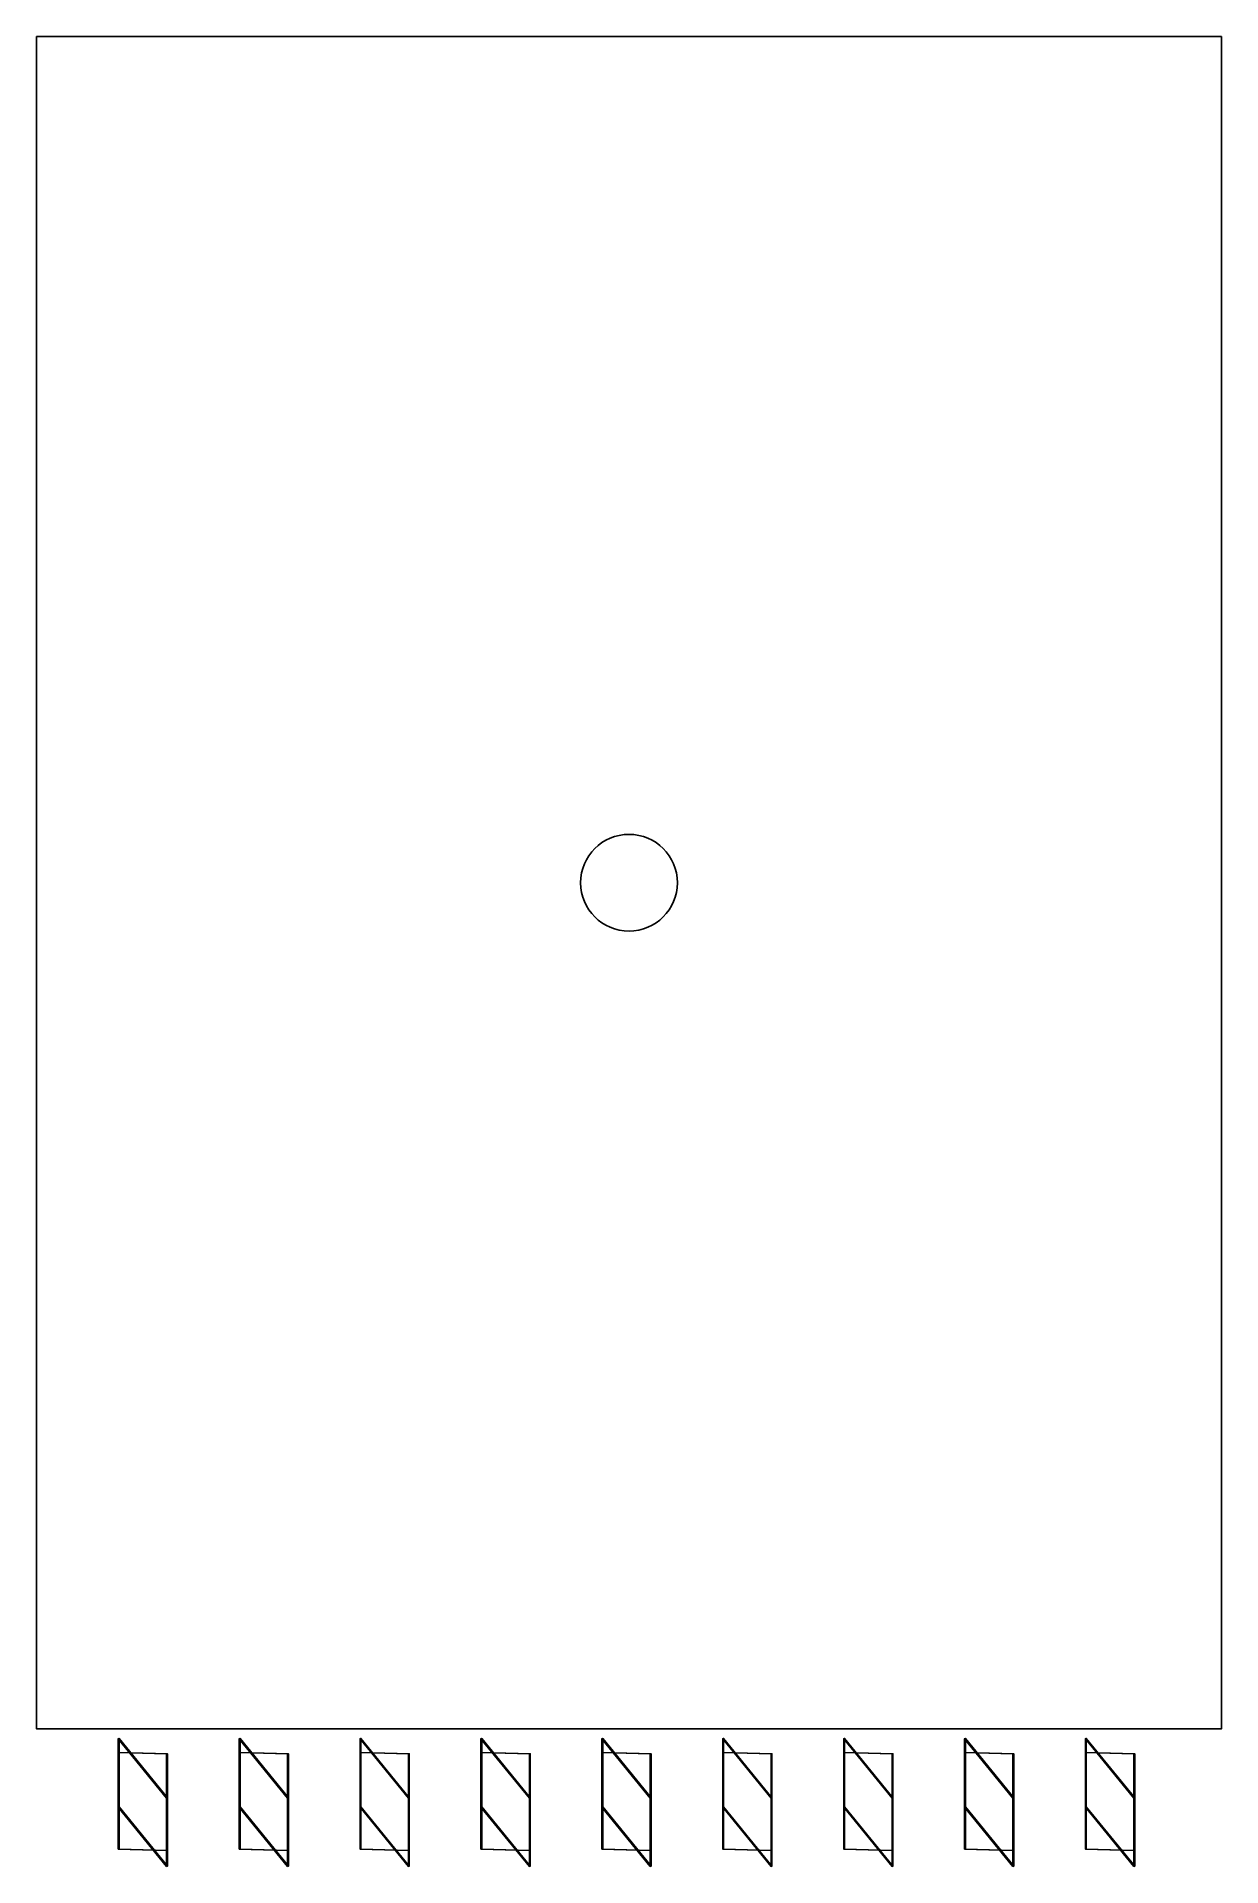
# Model space of a CAD drawing. Header units: metres. Extents: x -16.4 to 2.5, y -1.7 to 7.
# Drawn here: x -2.45 to 2.45, y -0.57 to 7 of the extents above; entities outside this region: 1.
import ezdxf

# ---------------------------------------------------------------- set-up
doc = ezdxf.new("R2010")
doc.units = ezdxf.units.M

msp = doc.modelspace()

# ---------------------------------------------------------------- linework, layer by layer
at = {"layer": 'Fixed Shading', "color": 9}
for points in [[(-2.10866, -0.03964, -1.22752), (-2.11212, -0.3239, -1.50895), (-2.10866, -0.32248, -1.51036)], [(-2.10866, -0.32248, -1.51036), (-2.11212, -0.3239, -1.50895), (-2.10866, -0.03964, -1.22752)], [(-1.90866, -0.28459, -0.98257), (-2.11212, -0.04105, -1.2261), (-2.10866, -0.03964, -1.22752)], [(-2.10866, -0.03964, -1.22752), (-2.11212, -0.04105, -1.2261), (-1.90866, -0.28459, -0.98257)], [(-2.10866, -0.03964, -0.72752), (-2.11212, -0.3239, -1.00895), (-2.10866, -0.32248, -1.01036)], [(-2.10866, -0.32248, -1.01036), (-2.11212, -0.3239, -1.00895), (-2.10866, -0.03964, -0.72752)], [(-1.90866, -0.28459, -0.48257), (-2.11212, -0.04105, -0.7261), (-2.10866, -0.03964, -0.72752)], [(-2.10866, -0.03964, -0.72752), (-2.11212, -0.04105, -0.7261), (-1.90866, -0.28459, -0.48257)], [(-1.91212, -0.56885, -1.264), (-2.11212, -0.3239, -1.50895), (-2.11212, -0.04105, -1.2261), (-1.91212, -0.286, -0.98115)], [(-1.91212, -0.286, -0.98115), (-2.11212, -0.04105, -1.2261), (-2.11212, -0.3239, -1.50895), (-1.91212, -0.56885, -1.264)], [(-1.91212, -0.56885, -0.764), (-2.11212, -0.3239, -1.00895), (-2.11212, -0.04105, -0.7261), (-1.91212, -0.286, -0.48115)], [(-1.91212, -0.286, -0.48115), (-2.11212, -0.04105, -0.7261), (-2.11212, -0.3239, -1.00895), (-1.91212, -0.56885, -0.764)], [(-1.90866, -0.28459, -0.98257), (-2.10866, -0.03964, -1.22752), (-2.10866, -0.32248, -1.51036), (-1.90866, -0.56743, -1.26541)], [(-1.90866, -0.56743, -1.26541), (-2.10866, -0.32248, -1.51036), (-2.10866, -0.03964, -1.22752), (-1.90866, -0.28459, -0.98257)], [(-1.90866, -0.28459, -0.48257), (-2.10866, -0.03964, -0.72752), (-2.10866, -0.32248, -1.01036), (-1.90866, -0.56743, -0.76541)], [(-1.90866, -0.56743, -0.76541), (-2.10866, -0.32248, -1.01036), (-2.10866, -0.03964, -0.72752), (-1.90866, -0.28459, -0.48257)], [(-1.60866, -0.03964, -1.22752), (-1.61212, -0.3239, -1.50895), (-1.60866, -0.32248, -1.51036)], [(-1.60866, -0.32248, -1.51036), (-1.61212, -0.3239, -1.50895), (-1.60866, -0.03964, -1.22752)], [(-1.40866, -0.28459, -0.98257), (-1.61212, -0.04105, -1.2261), (-1.60866, -0.03964, -1.22752)], [(-1.60866, -0.03964, -1.22752), (-1.61212, -0.04105, -1.2261), (-1.40866, -0.28459, -0.98257)], [(-1.60866, -0.03964, -0.72752), (-1.61212, -0.3239, -1.00895), (-1.60866, -0.32248, -1.01036)], [(-1.60866, -0.32248, -1.01036), (-1.61212, -0.3239, -1.00895), (-1.60866, -0.03964, -0.72752)], [(-1.40866, -0.28459, -0.48257), (-1.61212, -0.04105, -0.7261), (-1.60866, -0.03964, -0.72752)], [(-1.60866, -0.03964, -0.72752), (-1.61212, -0.04105, -0.7261), (-1.40866, -0.28459, -0.48257)], [(-1.41212, -0.56885, -1.264), (-1.61212, -0.3239, -1.50895), (-1.61212, -0.04105, -1.2261), (-1.41212, -0.286, -0.98115)], [(-1.41212, -0.286, -0.98115), (-1.61212, -0.04105, -1.2261), (-1.61212, -0.3239, -1.50895), (-1.41212, -0.56885, -1.264)], [(-1.41212, -0.56885, -0.764), (-1.61212, -0.3239, -1.00895), (-1.61212, -0.04105, -0.7261), (-1.41212, -0.286, -0.48115)], [(-1.41212, -0.286, -0.48115), (-1.61212, -0.04105, -0.7261), (-1.61212, -0.3239, -1.00895), (-1.41212, -0.56885, -0.764)], [(-1.40866, -0.28459, -0.98257), (-1.60866, -0.03964, -1.22752), (-1.60866, -0.32248, -1.51036), (-1.40866, -0.56743, -1.26541)], [(-1.40866, -0.56743, -1.26541), (-1.60866, -0.32248, -1.51036), (-1.60866, -0.03964, -1.22752), (-1.40866, -0.28459, -0.98257)], [(-1.40866, -0.28459, -0.48257), (-1.60866, -0.03964, -0.72752), (-1.60866, -0.32248, -1.01036), (-1.40866, -0.56743, -0.76541)], [(-1.40866, -0.56743, -0.76541), (-1.60866, -0.32248, -1.01036), (-1.60866, -0.03964, -0.72752), (-1.40866, -0.28459, -0.48257)], [(-1.10866, -0.03964, -1.22752), (-1.11212, -0.3239, -1.50895), (-1.10866, -0.32248, -1.51036)], [(-1.10866, -0.32248, -1.51036), (-1.11212, -0.3239, -1.50895), (-1.10866, -0.03964, -1.22752)], [(-0.90866, -0.28459, -0.98257), (-1.11212, -0.04105, -1.2261), (-1.10866, -0.03964, -1.22752)], [(-1.10866, -0.03964, -1.22752), (-1.11212, -0.04105, -1.2261), (-0.90866, -0.28459, -0.98257)], [(-1.10866, -0.03964, -0.72752), (-1.11212, -0.3239, -1.00895), (-1.10866, -0.32248, -1.01036)], [(-1.10866, -0.32248, -1.01036), (-1.11212, -0.3239, -1.00895), (-1.10866, -0.03964, -0.72752)], [(-0.90866, -0.28459, -0.48257), (-1.11212, -0.04105, -0.7261), (-1.10866, -0.03964, -0.72752)], [(-1.10866, -0.03964, -0.72752), (-1.11212, -0.04105, -0.7261), (-0.90866, -0.28459, -0.48257)], [(-0.91212, -0.56885, -1.264), (-1.11212, -0.3239, -1.50895), (-1.11212, -0.04105, -1.2261), (-0.91212, -0.286, -0.98115)], [(-0.91212, -0.286, -0.98115), (-1.11212, -0.04105, -1.2261), (-1.11212, -0.3239, -1.50895), (-0.91212, -0.56885, -1.264)], [(-0.91212, -0.56885, -0.764), (-1.11212, -0.3239, -1.00895), (-1.11212, -0.04105, -0.7261), (-0.91212, -0.286, -0.48115)], [(-0.91212, -0.286, -0.48115), (-1.11212, -0.04105, -0.7261), (-1.11212, -0.3239, -1.00895), (-0.91212, -0.56885, -0.764)], [(-0.90866, -0.28459, -0.98257), (-1.10866, -0.03964, -1.22752), (-1.10866, -0.32248, -1.51036), (-0.90866, -0.56743, -1.26541)], [(-0.90866, -0.56743, -1.26541), (-1.10866, -0.32248, -1.51036), (-1.10866, -0.03964, -1.22752), (-0.90866, -0.28459, -0.98257)], [(-0.90866, -0.28459, -0.48257), (-1.10866, -0.03964, -0.72752), (-1.10866, -0.32248, -1.01036), (-0.90866, -0.56743, -0.76541)], [(-0.90866, -0.56743, -0.76541), (-1.10866, -0.32248, -1.01036), (-1.10866, -0.03964, -0.72752), (-0.90866, -0.28459, -0.48257)], [(-0.60866, -0.03964, -1.22752), (-0.61212, -0.3239, -1.50895), (-0.60866, -0.32248, -1.51036)], [(-0.60866, -0.32248, -1.51036), (-0.61212, -0.3239, -1.50895), (-0.60866, -0.03964, -1.22752)], [(-0.40866, -0.28459, -0.98257), (-0.61212, -0.04105, -1.2261), (-0.60866, -0.03964, -1.22752)], [(-0.60866, -0.03964, -1.22752), (-0.61212, -0.04105, -1.2261), (-0.40866, -0.28459, -0.98257)], [(-0.60866, -0.03964, -0.72752), (-0.61212, -0.3239, -1.00895), (-0.60866, -0.32248, -1.01036)], [(-0.60866, -0.32248, -1.01036), (-0.61212, -0.3239, -1.00895), (-0.60866, -0.03964, -0.72752)], [(-0.40866, -0.28459, -0.48257), (-0.61212, -0.04105, -0.7261), (-0.60866, -0.03964, -0.72752)], [(-0.60866, -0.03964, -0.72752), (-0.61212, -0.04105, -0.7261), (-0.40866, -0.28459, -0.48257)], [(-0.41212, -0.56885, -1.264), (-0.61212, -0.3239, -1.50895), (-0.61212, -0.04105, -1.2261), (-0.41212, -0.286, -0.98115)], [(-0.41212, -0.286, -0.98115), (-0.61212, -0.04105, -1.2261), (-0.61212, -0.3239, -1.50895), (-0.41212, -0.56885, -1.264)], [(-0.41212, -0.56885, -0.764), (-0.61212, -0.3239, -1.00895), (-0.61212, -0.04105, -0.7261), (-0.41212, -0.286, -0.48115)], [(-0.41212, -0.286, -0.48115), (-0.61212, -0.04105, -0.7261), (-0.61212, -0.3239, -1.00895), (-0.41212, -0.56885, -0.764)], [(-0.40866, -0.28459, -0.98257), (-0.60866, -0.03964, -1.22752), (-0.60866, -0.32248, -1.51036), (-0.40866, -0.56743, -1.26541)], [(-0.40866, -0.56743, -1.26541), (-0.60866, -0.32248, -1.51036), (-0.60866, -0.03964, -1.22752), (-0.40866, -0.28459, -0.98257)], [(-0.40866, -0.28459, -0.48257), (-0.60866, -0.03964, -0.72752), (-0.60866, -0.32248, -1.01036), (-0.40866, -0.56743, -0.76541)], [(-0.40866, -0.56743, -0.76541), (-0.60866, -0.32248, -1.01036), (-0.60866, -0.03964, -0.72752), (-0.40866, -0.28459, -0.48257)], [(-0.10866, -0.03964, -1.22752), (-0.11212, -0.3239, -1.50895), (-0.10866, -0.32248, -1.51036)], [(-0.10866, -0.32248, -1.51036), (-0.11212, -0.3239, -1.50895), (-0.10866, -0.03964, -1.22752)], [(0.09134, -0.28459, -0.98257), (-0.11212, -0.04105, -1.2261), (-0.10866, -0.03964, -1.22752)], [(-0.10866, -0.03964, -1.22752), (-0.11212, -0.04105, -1.2261), (0.09134, -0.28459, -0.98257)], [(-0.10866, -0.03964, -0.72752), (-0.11212, -0.3239, -1.00895), (-0.10866, -0.32248, -1.01036)], [(-0.10866, -0.32248, -1.01036), (-0.11212, -0.3239, -1.00895), (-0.10866, -0.03964, -0.72752)], [(0.09134, -0.28459, -0.48257), (-0.11212, -0.04105, -0.7261), (-0.10866, -0.03964, -0.72752)], [(-0.10866, -0.03964, -0.72752), (-0.11212, -0.04105, -0.7261), (0.09134, -0.28459, -0.48257)], [(0.08788, -0.56885, -1.264), (-0.11212, -0.3239, -1.50895), (-0.11212, -0.04105, -1.2261), (0.08788, -0.286, -0.98115)], [(0.08788, -0.286, -0.98115), (-0.11212, -0.04105, -1.2261), (-0.11212, -0.3239, -1.50895), (0.08788, -0.56885, -1.264)], [(0.08788, -0.56885, -0.764), (-0.11212, -0.3239, -1.00895), (-0.11212, -0.04105, -0.7261), (0.08788, -0.286, -0.48115)], [(0.08788, -0.286, -0.48115), (-0.11212, -0.04105, -0.7261), (-0.11212, -0.3239, -1.00895), (0.08788, -0.56885, -0.764)], [(0.09134, -0.28459, -0.98257), (-0.10866, -0.03964, -1.22752), (-0.10866, -0.32248, -1.51036), (0.09134, -0.56743, -1.26541)], [(0.09134, -0.56743, -1.26541), (-0.10866, -0.32248, -1.51036), (-0.10866, -0.03964, -1.22752), (0.09134, -0.28459, -0.98257)], [(0.09134, -0.28459, -0.48257), (-0.10866, -0.03964, -0.72752), (-0.10866, -0.32248, -1.01036), (0.09134, -0.56743, -0.76541)], [(0.09134, -0.56743, -0.76541), (-0.10866, -0.32248, -1.01036), (-0.10866, -0.03964, -0.72752), (0.09134, -0.28459, -0.48257)], [(0.39134, -0.03964, -1.22752), (0.38788, -0.3239, -1.50895), (0.39134, -0.32248, -1.51036)], [(0.39134, -0.32248, -1.51036), (0.38788, -0.3239, -1.50895), (0.39134, -0.03964, -1.22752)], [(0.59134, -0.28459, -0.98257), (0.38788, -0.04105, -1.2261), (0.39134, -0.03964, -1.22752)], [(0.39134, -0.03964, -1.22752), (0.38788, -0.04105, -1.2261), (0.59134, -0.28459, -0.98257)], [(0.39134, -0.03964, -0.72752), (0.38788, -0.3239, -1.00895), (0.39134, -0.32248, -1.01036)], [(0.39134, -0.32248, -1.01036), (0.38788, -0.3239, -1.00895), (0.39134, -0.03964, -0.72752)], [(0.59134, -0.28459, -0.48257), (0.38788, -0.04105, -0.7261), (0.39134, -0.03964, -0.72752)], [(0.39134, -0.03964, -0.72752), (0.38788, -0.04105, -0.7261), (0.59134, -0.28459, -0.48257)], [(0.58788, -0.56885, -1.264), (0.38788, -0.3239, -1.50895), (0.38788, -0.04105, -1.2261), (0.58788, -0.286, -0.98115)], [(0.58788, -0.286, -0.98115), (0.38788, -0.04105, -1.2261), (0.38788, -0.3239, -1.50895), (0.58788, -0.56885, -1.264)], [(0.58788, -0.56885, -0.764), (0.38788, -0.3239, -1.00895), (0.38788, -0.04105, -0.7261), (0.58788, -0.286, -0.48115)], [(0.58788, -0.286, -0.48115), (0.38788, -0.04105, -0.7261), (0.38788, -0.3239, -1.00895), (0.58788, -0.56885, -0.764)], [(0.59134, -0.28459, -0.98257), (0.39134, -0.03964, -1.22752), (0.39134, -0.32248, -1.51036), (0.59134, -0.56743, -1.26541)], [(0.59134, -0.56743, -1.26541), (0.39134, -0.32248, -1.51036), (0.39134, -0.03964, -1.22752), (0.59134, -0.28459, -0.98257)], [(0.59134, -0.28459, -0.48257), (0.39134, -0.03964, -0.72752), (0.39134, -0.32248, -1.01036), (0.59134, -0.56743, -0.76541)], [(0.59134, -0.56743, -0.76541), (0.39134, -0.32248, -1.01036), (0.39134, -0.03964, -0.72752), (0.59134, -0.28459, -0.48257)], [(0.89134, -0.03964, -1.22752), (0.88788, -0.3239, -1.50895), (0.89134, -0.32248, -1.51036)], [(0.89134, -0.32248, -1.51036), (0.88788, -0.3239, -1.50895), (0.89134, -0.03964, -1.22752)], [(1.09134, -0.28459, -0.98257), (0.88788, -0.04105, -1.2261), (0.89134, -0.03964, -1.22752)], [(0.89134, -0.03964, -1.22752), (0.88788, -0.04105, -1.2261), (1.09134, -0.28459, -0.98257)], [(0.89134, -0.03964, -0.72752), (0.88788, -0.3239, -1.00895), (0.89134, -0.32248, -1.01036)], [(0.89134, -0.32248, -1.01036), (0.88788, -0.3239, -1.00895), (0.89134, -0.03964, -0.72752)], [(1.09134, -0.28459, -0.48257), (0.88788, -0.04105, -0.7261), (0.89134, -0.03964, -0.72752)], [(0.89134, -0.03964, -0.72752), (0.88788, -0.04105, -0.7261), (1.09134, -0.28459, -0.48257)], [(1.08788, -0.56885, -1.264), (0.88788, -0.3239, -1.50895), (0.88788, -0.04105, -1.2261), (1.08788, -0.286, -0.98115)], [(1.08788, -0.286, -0.98115), (0.88788, -0.04105, -1.2261), (0.88788, -0.3239, -1.50895), (1.08788, -0.56885, -1.264)], [(1.08788, -0.56885, -0.764), (0.88788, -0.3239, -1.00895), (0.88788, -0.04105, -0.7261), (1.08788, -0.286, -0.48115)], [(1.08788, -0.286, -0.48115), (0.88788, -0.04105, -0.7261), (0.88788, -0.3239, -1.00895), (1.08788, -0.56885, -0.764)], [(1.09134, -0.28459, -0.98257), (0.89134, -0.03964, -1.22752), (0.89134, -0.32248, -1.51036), (1.09134, -0.56743, -1.26541)], [(1.09134, -0.56743, -1.26541), (0.89134, -0.32248, -1.51036), (0.89134, -0.03964, -1.22752), (1.09134, -0.28459, -0.98257)], [(1.09134, -0.28459, -0.48257), (0.89134, -0.03964, -0.72752), (0.89134, -0.32248, -1.01036), (1.09134, -0.56743, -0.76541)], [(1.09134, -0.56743, -0.76541), (0.89134, -0.32248, -1.01036), (0.89134, -0.03964, -0.72752), (1.09134, -0.28459, -0.48257)], [(1.39134, -0.03964, -1.22752), (1.38788, -0.3239, -1.50895), (1.39134, -0.32248, -1.51036)], [(1.39134, -0.32248, -1.51036), (1.38788, -0.3239, -1.50895), (1.39134, -0.03964, -1.22752)], [(1.59134, -0.28459, -0.98257), (1.38788, -0.04105, -1.2261), (1.39134, -0.03964, -1.22752)], [(1.39134, -0.03964, -1.22752), (1.38788, -0.04105, -1.2261), (1.59134, -0.28459, -0.98257)], [(1.39134, -0.03964, -0.72752), (1.38788, -0.3239, -1.00895), (1.39134, -0.32248, -1.01036)], [(1.39134, -0.32248, -1.01036), (1.38788, -0.3239, -1.00895), (1.39134, -0.03964, -0.72752)], [(1.59134, -0.28459, -0.48257), (1.38788, -0.04105, -0.7261), (1.39134, -0.03964, -0.72752)], [(1.39134, -0.03964, -0.72752), (1.38788, -0.04105, -0.7261), (1.59134, -0.28459, -0.48257)], [(1.58788, -0.56885, -1.264), (1.38788, -0.3239, -1.50895), (1.38788, -0.04105, -1.2261), (1.58788, -0.286, -0.98115)], [(1.58788, -0.286, -0.98115), (1.38788, -0.04105, -1.2261), (1.38788, -0.3239, -1.50895), (1.58788, -0.56885, -1.264)], [(1.58788, -0.56885, -0.764), (1.38788, -0.3239, -1.00895), (1.38788, -0.04105, -0.7261), (1.58788, -0.286, -0.48115)], [(1.58788, -0.286, -0.48115), (1.38788, -0.04105, -0.7261), (1.38788, -0.3239, -1.00895), (1.58788, -0.56885, -0.764)], [(1.59134, -0.28459, -0.98257), (1.39134, -0.03964, -1.22752), (1.39134, -0.32248, -1.51036), (1.59134, -0.56743, -1.26541)], [(1.59134, -0.56743, -1.26541), (1.39134, -0.32248, -1.51036), (1.39134, -0.03964, -1.22752), (1.59134, -0.28459, -0.98257)], [(1.59134, -0.28459, -0.48257), (1.39134, -0.03964, -0.72752), (1.39134, -0.32248, -1.01036), (1.59134, -0.56743, -0.76541)], [(1.59134, -0.56743, -0.76541), (1.39134, -0.32248, -1.01036), (1.39134, -0.03964, -0.72752), (1.59134, -0.28459, -0.48257)], [(1.89134, -0.03964, -1.22752), (1.88788, -0.3239, -1.50895), (1.89134, -0.32248, -1.51036)], [(1.89134, -0.32248, -1.51036), (1.88788, -0.3239, -1.50895), (1.89134, -0.03964, -1.22752)], [(2.09134, -0.28459, -0.98257), (1.88788, -0.04105, -1.2261), (1.89134, -0.03964, -1.22752)], [(1.89134, -0.03964, -1.22752), (1.88788, -0.04105, -1.2261), (2.09134, -0.28459, -0.98257)], [(1.89134, -0.03964, -0.72752), (1.88788, -0.3239, -1.00895), (1.89134, -0.32248, -1.01036)], [(1.89134, -0.32248, -1.01036), (1.88788, -0.3239, -1.00895), (1.89134, -0.03964, -0.72752)], [(2.09134, -0.28459, -0.48257), (1.88788, -0.04105, -0.7261), (1.89134, -0.03964, -0.72752)], [(1.89134, -0.03964, -0.72752), (1.88788, -0.04105, -0.7261), (2.09134, -0.28459, -0.48257)], [(2.08788, -0.56885, -1.264), (1.88788, -0.3239, -1.50895), (1.88788, -0.04105, -1.2261), (2.08788, -0.286, -0.98115)], [(2.08788, -0.286, -0.98115), (1.88788, -0.04105, -1.2261), (1.88788, -0.3239, -1.50895), (2.08788, -0.56885, -1.264)], [(2.08788, -0.56885, -0.764), (1.88788, -0.3239, -1.00895), (1.88788, -0.04105, -0.7261), (2.08788, -0.286, -0.48115)], [(2.08788, -0.286, -0.48115), (1.88788, -0.04105, -0.7261), (1.88788, -0.3239, -1.00895), (2.08788, -0.56885, -0.764)], [(2.09134, -0.28459, -0.98257), (1.89134, -0.03964, -1.22752), (1.89134, -0.32248, -1.51036), (2.09134, -0.56743, -1.26541)], [(2.09134, -0.56743, -1.26541), (1.89134, -0.32248, -1.51036), (1.89134, -0.03964, -1.22752), (2.09134, -0.28459, -0.98257)], [(2.09134, -0.28459, -0.48257), (1.89134, -0.03964, -0.72752), (1.89134, -0.32248, -1.01036), (2.09134, -0.56743, -0.76541)], [(2.09134, -0.56743, -0.76541), (1.89134, -0.32248, -1.01036), (1.89134, -0.03964, -0.72752), (2.09134, -0.28459, -0.48257)], [(-2.10866, -0.09709, -0.41469), (-2.11212, -0.49707, -0.41967), (-2.10866, -0.49703, -0.42167)], [(-2.10866, -0.49703, -0.42167), (-2.11212, -0.49707, -0.41967), (-2.10866, -0.09709, -0.41469)], [(-1.90866, -0.10314, -0.06833), (-2.11212, -0.09713, -0.41269), (-2.10866, -0.09709, -0.41469)], [(-2.10866, -0.09709, -0.41469), (-2.11212, -0.09713, -0.41269), (-1.90866, -0.10314, -0.06833)], [(-2.10866, -0.09709, 0.08531), (-2.11212, -0.49707, 0.08033), (-2.10866, -0.49703, 0.07833)], [(-2.10866, -0.49703, 0.07833), (-2.11212, -0.49707, 0.08033), (-2.10866, -0.09709, 0.08531)], [(-1.90866, -0.10314, 0.43167), (-2.11212, -0.09713, 0.08731), (-2.10866, -0.09709, 0.08531)], [(-2.10866, -0.09709, 0.08531), (-2.11212, -0.09713, 0.08731), (-1.90866, -0.10314, 0.43167)], [(-2.10866, -0.09709, 0.58531), (-2.11212, -0.49707, 0.58033), (-2.10866, -0.49703, 0.57833)], [(-2.10866, -0.49703, 0.57833), (-2.11212, -0.49707, 0.58033), (-2.10866, -0.09709, 0.58531)], [(-1.90866, -0.10314, 0.93167), (-2.11212, -0.09713, 0.58731), (-2.10866, -0.09709, 0.58531)], [(-2.10866, -0.09709, 0.58531), (-2.11212, -0.09713, 0.58731), (-1.90866, -0.10314, 0.93167)], [(-2.10866, -0.09709, 1.08531), (-2.11212, -0.49707, 1.08033), (-2.10866, -0.49703, 1.07833)], [(-2.10866, -0.49703, 1.07833), (-2.11212, -0.49707, 1.08033), (-2.10866, -0.09709, 1.08531)], [(-1.90866, -0.10314, 1.43167), (-2.11212, -0.09713, 1.08731), (-2.10866, -0.09709, 1.08531)], [(-2.10866, -0.09709, 1.08531), (-2.11212, -0.09713, 1.08731), (-1.90866, -0.10314, 1.43167)], [(-1.91212, -0.50311, -0.07331), (-2.11212, -0.49707, -0.41967), (-2.11212, -0.09713, -0.41269), (-1.91212, -0.10318, -0.06633)], [(-1.91212, -0.10318, -0.06633), (-2.11212, -0.09713, -0.41269), (-2.11212, -0.49707, -0.41967), (-1.91212, -0.50311, -0.07331)], [(-1.91212, -0.50311, 0.42669), (-2.11212, -0.49707, 0.08033), (-2.11212, -0.09713, 0.08731), (-1.91212, -0.10318, 0.43367)], [(-1.91212, -0.10318, 0.43367), (-2.11212, -0.09713, 0.08731), (-2.11212, -0.49707, 0.08033), (-1.91212, -0.50311, 0.42669)], [(-1.91212, -0.50311, 0.92669), (-2.11212, -0.49707, 0.58033), (-2.11212, -0.09713, 0.58731), (-1.91212, -0.10318, 0.93367)], [(-1.91212, -0.10318, 0.93367), (-2.11212, -0.09713, 0.58731), (-2.11212, -0.49707, 0.58033), (-1.91212, -0.50311, 0.92669)], [(-1.91212, -0.50311, 1.42669), (-2.11212, -0.49707, 1.08033), (-2.11212, -0.09713, 1.08731), (-1.91212, -0.10318, 1.43367)], [(-1.91212, -0.10318, 1.43367), (-2.11212, -0.09713, 1.08731), (-2.11212, -0.49707, 1.08033), (-1.91212, -0.50311, 1.42669)], [(-1.90866, -0.10314, -0.06833), (-2.10866, -0.09709, -0.41469), (-2.10866, -0.49703, -0.42167), (-1.90866, -0.50308, -0.07531)], [(-1.90866, -0.50308, -0.07531), (-2.10866, -0.49703, -0.42167), (-2.10866, -0.09709, -0.41469), (-1.90866, -0.10314, -0.06833)], [(-1.90866, -0.10314, 0.43167), (-2.10866, -0.09709, 0.08531), (-2.10866, -0.49703, 0.07833), (-1.90866, -0.50308, 0.42469)], [(-1.90866, -0.50308, 0.42469), (-2.10866, -0.49703, 0.07833), (-2.10866, -0.09709, 0.08531), (-1.90866, -0.10314, 0.43167)], [(-1.90866, -0.10314, 0.93167), (-2.10866, -0.09709, 0.58531), (-2.10866, -0.49703, 0.57833), (-1.90866, -0.50308, 0.92469)], [(-1.90866, -0.50308, 0.92469), (-2.10866, -0.49703, 0.57833), (-2.10866, -0.09709, 0.58531), (-1.90866, -0.10314, 0.93167)], [(-1.90866, -0.10314, 1.43167), (-2.10866, -0.09709, 1.08531), (-2.10866, -0.49703, 1.07833), (-1.90866, -0.50308, 1.42469)], [(-1.90866, -0.50308, 1.42469), (-2.10866, -0.49703, 1.07833), (-2.10866, -0.09709, 1.08531), (-1.90866, -0.10314, 1.43167)], [(-1.90866, -0.50308, -0.07531), (-1.91212, -0.10318, -0.06633), (-1.90866, -0.10314, -0.06833)], [(-1.90866, -0.10314, -0.06833), (-1.91212, -0.10318, -0.06633), (-1.90866, -0.50308, -0.07531)], [(-1.90866, -0.50308, 0.42469), (-1.91212, -0.10318, 0.43367), (-1.90866, -0.10314, 0.43167)], [(-1.90866, -0.10314, 0.43167), (-1.91212, -0.10318, 0.43367), (-1.90866, -0.50308, 0.42469)], [(-1.90866, -0.50308, 0.92469), (-1.91212, -0.10318, 0.93367), (-1.90866, -0.10314, 0.93167)], [(-1.90866, -0.10314, 0.93167), (-1.91212, -0.10318, 0.93367), (-1.90866, -0.50308, 0.92469)], [(-1.90866, -0.50308, 1.42469), (-1.91212, -0.10318, 1.43367), (-1.90866, -0.10314, 1.43167)], [(-1.90866, -0.10314, 1.43167), (-1.91212, -0.10318, 1.43367), (-1.90866, -0.50308, 1.42469)], [(-1.60866, -0.09709, -0.41469), (-1.61212, -0.49707, -0.41967), (-1.60866, -0.49703, -0.42167)], [(-1.60866, -0.49703, -0.42167), (-1.61212, -0.49707, -0.41967), (-1.60866, -0.09709, -0.41469)], [(-1.40866, -0.10314, -0.06833), (-1.61212, -0.09713, -0.41269), (-1.60866, -0.09709, -0.41469)], [(-1.60866, -0.09709, -0.41469), (-1.61212, -0.09713, -0.41269), (-1.40866, -0.10314, -0.06833)], [(-1.60866, -0.09709, 0.08531), (-1.61212, -0.49707, 0.08033), (-1.60866, -0.49703, 0.07833)], [(-1.60866, -0.49703, 0.07833), (-1.61212, -0.49707, 0.08033), (-1.60866, -0.09709, 0.08531)], [(-1.40866, -0.10314, 0.43167), (-1.61212, -0.09713, 0.08731), (-1.60866, -0.09709, 0.08531)], [(-1.60866, -0.09709, 0.08531), (-1.61212, -0.09713, 0.08731), (-1.40866, -0.10314, 0.43167)], [(-1.60866, -0.09709, 0.58531), (-1.61212, -0.49707, 0.58033), (-1.60866, -0.49703, 0.57833)], [(-1.60866, -0.49703, 0.57833), (-1.61212, -0.49707, 0.58033), (-1.60866, -0.09709, 0.58531)], [(-1.40866, -0.10314, 0.93167), (-1.61212, -0.09713, 0.58731), (-1.60866, -0.09709, 0.58531)], [(-1.60866, -0.09709, 0.58531), (-1.61212, -0.09713, 0.58731), (-1.40866, -0.10314, 0.93167)], [(-1.60866, -0.09709, 1.08531), (-1.61212, -0.49707, 1.08033), (-1.60866, -0.49703, 1.07833)], [(-1.60866, -0.49703, 1.07833), (-1.61212, -0.49707, 1.08033), (-1.60866, -0.09709, 1.08531)], [(-1.40866, -0.10314, 1.43167), (-1.61212, -0.09713, 1.08731), (-1.60866, -0.09709, 1.08531)], [(-1.60866, -0.09709, 1.08531), (-1.61212, -0.09713, 1.08731), (-1.40866, -0.10314, 1.43167)], [(-1.41212, -0.50311, -0.07331), (-1.61212, -0.49707, -0.41967), (-1.61212, -0.09713, -0.41269), (-1.41212, -0.10318, -0.06633)], [(-1.41212, -0.10318, -0.06633), (-1.61212, -0.09713, -0.41269), (-1.61212, -0.49707, -0.41967), (-1.41212, -0.50311, -0.07331)], [(-1.41212, -0.50311, 0.42669), (-1.61212, -0.49707, 0.08033), (-1.61212, -0.09713, 0.08731), (-1.41212, -0.10318, 0.43367)], [(-1.41212, -0.10318, 0.43367), (-1.61212, -0.09713, 0.08731), (-1.61212, -0.49707, 0.08033), (-1.41212, -0.50311, 0.42669)], [(-1.41212, -0.50311, 0.92669), (-1.61212, -0.49707, 0.58033), (-1.61212, -0.09713, 0.58731), (-1.41212, -0.10318, 0.93367)], [(-1.41212, -0.10318, 0.93367), (-1.61212, -0.09713, 0.58731), (-1.61212, -0.49707, 0.58033), (-1.41212, -0.50311, 0.92669)], [(-1.41212, -0.50311, 1.42669), (-1.61212, -0.49707, 1.08033), (-1.61212, -0.09713, 1.08731), (-1.41212, -0.10318, 1.43367)], [(-1.41212, -0.10318, 1.43367), (-1.61212, -0.09713, 1.08731), (-1.61212, -0.49707, 1.08033), (-1.41212, -0.50311, 1.42669)], [(-1.40866, -0.10314, -0.06833), (-1.60866, -0.09709, -0.41469), (-1.60866, -0.49703, -0.42167), (-1.40866, -0.50308, -0.07531)], [(-1.40866, -0.50308, -0.07531), (-1.60866, -0.49703, -0.42167), (-1.60866, -0.09709, -0.41469), (-1.40866, -0.10314, -0.06833)], [(-1.40866, -0.10314, 0.43167), (-1.60866, -0.09709, 0.08531), (-1.60866, -0.49703, 0.07833), (-1.40866, -0.50308, 0.42469)], [(-1.40866, -0.50308, 0.42469), (-1.60866, -0.49703, 0.07833), (-1.60866, -0.09709, 0.08531), (-1.40866, -0.10314, 0.43167)], [(-1.40866, -0.10314, 0.93167), (-1.60866, -0.09709, 0.58531), (-1.60866, -0.49703, 0.57833), (-1.40866, -0.50308, 0.92469)], [(-1.40866, -0.50308, 0.92469), (-1.60866, -0.49703, 0.57833), (-1.60866, -0.09709, 0.58531), (-1.40866, -0.10314, 0.93167)], [(-1.40866, -0.10314, 1.43167), (-1.60866, -0.09709, 1.08531), (-1.60866, -0.49703, 1.07833), (-1.40866, -0.50308, 1.42469)], [(-1.40866, -0.50308, 1.42469), (-1.60866, -0.49703, 1.07833), (-1.60866, -0.09709, 1.08531), (-1.40866, -0.10314, 1.43167)], [(-1.40866, -0.50308, -0.07531), (-1.41212, -0.10318, -0.06633), (-1.40866, -0.10314, -0.06833)], [(-1.40866, -0.10314, -0.06833), (-1.41212, -0.10318, -0.06633), (-1.40866, -0.50308, -0.07531)], [(-1.40866, -0.50308, 0.42469), (-1.41212, -0.10318, 0.43367), (-1.40866, -0.10314, 0.43167)], [(-1.40866, -0.10314, 0.43167), (-1.41212, -0.10318, 0.43367), (-1.40866, -0.50308, 0.42469)], [(-1.40866, -0.50308, 0.92469), (-1.41212, -0.10318, 0.93367), (-1.40866, -0.10314, 0.93167)], [(-1.40866, -0.10314, 0.93167), (-1.41212, -0.10318, 0.93367), (-1.40866, -0.50308, 0.92469)], [(-1.40866, -0.50308, 1.42469), (-1.41212, -0.10318, 1.43367), (-1.40866, -0.10314, 1.43167)], [(-1.40866, -0.10314, 1.43167), (-1.41212, -0.10318, 1.43367), (-1.40866, -0.50308, 1.42469)], [(-1.10866, -0.09709, -0.41469), (-1.11212, -0.49707, -0.41967), (-1.10866, -0.49703, -0.42167)], [(-1.10866, -0.49703, -0.42167), (-1.11212, -0.49707, -0.41967), (-1.10866, -0.09709, -0.41469)], [(-0.90866, -0.10314, -0.06833), (-1.11212, -0.09713, -0.41269), (-1.10866, -0.09709, -0.41469)], [(-1.10866, -0.09709, -0.41469), (-1.11212, -0.09713, -0.41269), (-0.90866, -0.10314, -0.06833)], [(-1.10866, -0.09709, 0.08531), (-1.11212, -0.49707, 0.08033), (-1.10866, -0.49703, 0.07833)], [(-1.10866, -0.49703, 0.07833), (-1.11212, -0.49707, 0.08033), (-1.10866, -0.09709, 0.08531)], [(-0.90866, -0.10314, 0.43167), (-1.11212, -0.09713, 0.08731), (-1.10866, -0.09709, 0.08531)], [(-1.10866, -0.09709, 0.08531), (-1.11212, -0.09713, 0.08731), (-0.90866, -0.10314, 0.43167)], [(-1.10866, -0.09709, 0.58531), (-1.11212, -0.49707, 0.58033), (-1.10866, -0.49703, 0.57833)], [(-1.10866, -0.49703, 0.57833), (-1.11212, -0.49707, 0.58033), (-1.10866, -0.09709, 0.58531)], [(-0.90866, -0.10314, 0.93167), (-1.11212, -0.09713, 0.58731), (-1.10866, -0.09709, 0.58531)], [(-1.10866, -0.09709, 0.58531), (-1.11212, -0.09713, 0.58731), (-0.90866, -0.10314, 0.93167)], [(-1.10866, -0.09709, 1.08531), (-1.11212, -0.49707, 1.08033), (-1.10866, -0.49703, 1.07833)], [(-1.10866, -0.49703, 1.07833), (-1.11212, -0.49707, 1.08033), (-1.10866, -0.09709, 1.08531)], [(-0.90866, -0.10314, 1.43167), (-1.11212, -0.09713, 1.08731), (-1.10866, -0.09709, 1.08531)], [(-1.10866, -0.09709, 1.08531), (-1.11212, -0.09713, 1.08731), (-0.90866, -0.10314, 1.43167)], [(-0.91212, -0.50311, -0.07331), (-1.11212, -0.49707, -0.41967), (-1.11212, -0.09713, -0.41269), (-0.91212, -0.10318, -0.06633)], [(-0.91212, -0.10318, -0.06633), (-1.11212, -0.09713, -0.41269), (-1.11212, -0.49707, -0.41967), (-0.91212, -0.50311, -0.07331)], [(-0.91212, -0.50311, 0.42669), (-1.11212, -0.49707, 0.08033), (-1.11212, -0.09713, 0.08731), (-0.91212, -0.10318, 0.43367)], [(-0.91212, -0.10318, 0.43367), (-1.11212, -0.09713, 0.08731), (-1.11212, -0.49707, 0.08033), (-0.91212, -0.50311, 0.42669)], [(-0.91212, -0.50311, 0.92669), (-1.11212, -0.49707, 0.58033), (-1.11212, -0.09713, 0.58731), (-0.91212, -0.10318, 0.93367)], [(-0.91212, -0.10318, 0.93367), (-1.11212, -0.09713, 0.58731), (-1.11212, -0.49707, 0.58033), (-0.91212, -0.50311, 0.92669)], [(-0.91212, -0.50311, 1.42669), (-1.11212, -0.49707, 1.08033), (-1.11212, -0.09713, 1.08731), (-0.91212, -0.10318, 1.43367)], [(-0.91212, -0.10318, 1.43367), (-1.11212, -0.09713, 1.08731), (-1.11212, -0.49707, 1.08033), (-0.91212, -0.50311, 1.42669)], [(-0.90866, -0.10314, -0.06833), (-1.10866, -0.09709, -0.41469), (-1.10866, -0.49703, -0.42167), (-0.90866, -0.50308, -0.07531)], [(-0.90866, -0.50308, -0.07531), (-1.10866, -0.49703, -0.42167), (-1.10866, -0.09709, -0.41469), (-0.90866, -0.10314, -0.06833)], [(-0.90866, -0.10314, 0.43167), (-1.10866, -0.09709, 0.08531), (-1.10866, -0.49703, 0.07833), (-0.90866, -0.50308, 0.42469)], [(-0.90866, -0.50308, 0.42469), (-1.10866, -0.49703, 0.07833), (-1.10866, -0.09709, 0.08531), (-0.90866, -0.10314, 0.43167)], [(-0.90866, -0.10314, 0.93167), (-1.10866, -0.09709, 0.58531), (-1.10866, -0.49703, 0.57833), (-0.90866, -0.50308, 0.92469)], [(-0.90866, -0.50308, 0.92469), (-1.10866, -0.49703, 0.57833), (-1.10866, -0.09709, 0.58531), (-0.90866, -0.10314, 0.93167)], [(-0.90866, -0.10314, 1.43167), (-1.10866, -0.09709, 1.08531), (-1.10866, -0.49703, 1.07833), (-0.90866, -0.50308, 1.42469)], [(-0.90866, -0.50308, 1.42469), (-1.10866, -0.49703, 1.07833), (-1.10866, -0.09709, 1.08531), (-0.90866, -0.10314, 1.43167)], [(-0.90866, -0.50308, -0.07531), (-0.91212, -0.10318, -0.06633), (-0.90866, -0.10314, -0.06833)], [(-0.90866, -0.10314, -0.06833), (-0.91212, -0.10318, -0.06633), (-0.90866, -0.50308, -0.07531)], [(-0.90866, -0.50308, 0.42469), (-0.91212, -0.10318, 0.43367), (-0.90866, -0.10314, 0.43167)], [(-0.90866, -0.10314, 0.43167), (-0.91212, -0.10318, 0.43367), (-0.90866, -0.50308, 0.42469)], [(-0.90866, -0.50308, 0.92469), (-0.91212, -0.10318, 0.93367), (-0.90866, -0.10314, 0.93167)], [(-0.90866, -0.10314, 0.93167), (-0.91212, -0.10318, 0.93367), (-0.90866, -0.50308, 0.92469)], [(-0.90866, -0.50308, 1.42469), (-0.91212, -0.10318, 1.43367), (-0.90866, -0.10314, 1.43167)], [(-0.90866, -0.10314, 1.43167), (-0.91212, -0.10318, 1.43367), (-0.90866, -0.50308, 1.42469)], [(-0.60866, -0.09709, -0.41469), (-0.61212, -0.49707, -0.41967), (-0.60866, -0.49703, -0.42167)], [(-0.60866, -0.49703, -0.42167), (-0.61212, -0.49707, -0.41967), (-0.60866, -0.09709, -0.41469)], [(-0.40866, -0.10314, -0.06833), (-0.61212, -0.09713, -0.41269), (-0.60866, -0.09709, -0.41469)], [(-0.60866, -0.09709, -0.41469), (-0.61212, -0.09713, -0.41269), (-0.40866, -0.10314, -0.06833)], [(-0.60866, -0.09709, 0.08531), (-0.61212, -0.49707, 0.08033), (-0.60866, -0.49703, 0.07833)], [(-0.60866, -0.49703, 0.07833), (-0.61212, -0.49707, 0.08033), (-0.60866, -0.09709, 0.08531)], [(-0.40866, -0.10314, 0.43167), (-0.61212, -0.09713, 0.08731), (-0.60866, -0.09709, 0.08531)], [(-0.60866, -0.09709, 0.08531), (-0.61212, -0.09713, 0.08731), (-0.40866, -0.10314, 0.43167)], [(-0.60866, -0.09709, 0.58531), (-0.61212, -0.49707, 0.58033), (-0.60866, -0.49703, 0.57833)], [(-0.60866, -0.49703, 0.57833), (-0.61212, -0.49707, 0.58033), (-0.60866, -0.09709, 0.58531)], [(-0.40866, -0.10314, 0.93167), (-0.61212, -0.09713, 0.58731), (-0.60866, -0.09709, 0.58531)], [(-0.60866, -0.09709, 0.58531), (-0.61212, -0.09713, 0.58731), (-0.40866, -0.10314, 0.93167)], [(-0.60866, -0.09709, 1.08531), (-0.61212, -0.49707, 1.08033), (-0.60866, -0.49703, 1.07833)], [(-0.60866, -0.49703, 1.07833), (-0.61212, -0.49707, 1.08033), (-0.60866, -0.09709, 1.08531)], [(-0.40866, -0.10314, 1.43167), (-0.61212, -0.09713, 1.08731), (-0.60866, -0.09709, 1.08531)], [(-0.60866, -0.09709, 1.08531), (-0.61212, -0.09713, 1.08731), (-0.40866, -0.10314, 1.43167)], [(-0.41212, -0.50311, -0.07331), (-0.61212, -0.49707, -0.41967), (-0.61212, -0.09713, -0.41269), (-0.41212, -0.10318, -0.06633)], [(-0.41212, -0.10318, -0.06633), (-0.61212, -0.09713, -0.41269), (-0.61212, -0.49707, -0.41967), (-0.41212, -0.50311, -0.07331)], [(-0.41212, -0.50311, 0.42669), (-0.61212, -0.49707, 0.08033), (-0.61212, -0.09713, 0.08731), (-0.41212, -0.10318, 0.43367)], [(-0.41212, -0.10318, 0.43367), (-0.61212, -0.09713, 0.08731), (-0.61212, -0.49707, 0.08033), (-0.41212, -0.50311, 0.42669)], [(-0.41212, -0.50311, 0.92669), (-0.61212, -0.49707, 0.58033), (-0.61212, -0.09713, 0.58731), (-0.41212, -0.10318, 0.93367)], [(-0.41212, -0.10318, 0.93367), (-0.61212, -0.09713, 0.58731), (-0.61212, -0.49707, 0.58033), (-0.41212, -0.50311, 0.92669)], [(-0.41212, -0.50311, 1.42669), (-0.61212, -0.49707, 1.08033), (-0.61212, -0.09713, 1.08731), (-0.41212, -0.10318, 1.43367)], [(-0.41212, -0.10318, 1.43367), (-0.61212, -0.09713, 1.08731), (-0.61212, -0.49707, 1.08033), (-0.41212, -0.50311, 1.42669)], [(-0.40866, -0.10314, -0.06833), (-0.60866, -0.09709, -0.41469), (-0.60866, -0.49703, -0.42167), (-0.40866, -0.50308, -0.07531)], [(-0.40866, -0.50308, -0.07531), (-0.60866, -0.49703, -0.42167), (-0.60866, -0.09709, -0.41469), (-0.40866, -0.10314, -0.06833)], [(-0.40866, -0.10314, 0.43167), (-0.60866, -0.09709, 0.08531), (-0.60866, -0.49703, 0.07833), (-0.40866, -0.50308, 0.42469)], [(-0.40866, -0.50308, 0.42469), (-0.60866, -0.49703, 0.07833), (-0.60866, -0.09709, 0.08531), (-0.40866, -0.10314, 0.43167)], [(-0.40866, -0.10314, 0.93167), (-0.60866, -0.09709, 0.58531), (-0.60866, -0.49703, 0.57833), (-0.40866, -0.50308, 0.92469)], [(-0.40866, -0.50308, 0.92469), (-0.60866, -0.49703, 0.57833), (-0.60866, -0.09709, 0.58531), (-0.40866, -0.10314, 0.93167)], [(-0.40866, -0.10314, 1.43167), (-0.60866, -0.09709, 1.08531), (-0.60866, -0.49703, 1.07833), (-0.40866, -0.50308, 1.42469)], [(-0.40866, -0.50308, 1.42469), (-0.60866, -0.49703, 1.07833), (-0.60866, -0.09709, 1.08531), (-0.40866, -0.10314, 1.43167)], [(-0.40866, -0.50308, -0.07531), (-0.41212, -0.10318, -0.06633), (-0.40866, -0.10314, -0.06833)], [(-0.40866, -0.10314, -0.06833), (-0.41212, -0.10318, -0.06633), (-0.40866, -0.50308, -0.07531)], [(-0.40866, -0.50308, 0.42469), (-0.41212, -0.10318, 0.43367), (-0.40866, -0.10314, 0.43167)], [(-0.40866, -0.10314, 0.43167), (-0.41212, -0.10318, 0.43367), (-0.40866, -0.50308, 0.42469)], [(-0.40866, -0.50308, 0.92469), (-0.41212, -0.10318, 0.93367), (-0.40866, -0.10314, 0.93167)], [(-0.40866, -0.10314, 0.93167), (-0.41212, -0.10318, 0.93367), (-0.40866, -0.50308, 0.92469)], [(-0.40866, -0.50308, 1.42469), (-0.41212, -0.10318, 1.43367), (-0.40866, -0.10314, 1.43167)], [(-0.40866, -0.10314, 1.43167), (-0.41212, -0.10318, 1.43367), (-0.40866, -0.50308, 1.42469)], [(-0.10866, -0.09709, -0.41469), (-0.11212, -0.49707, -0.41967), (-0.10866, -0.49703, -0.42167)], [(-0.10866, -0.49703, -0.42167), (-0.11212, -0.49707, -0.41967), (-0.10866, -0.09709, -0.41469)], [(0.09134, -0.10314, -0.06833), (-0.11212, -0.09713, -0.41269), (-0.10866, -0.09709, -0.41469)], [(-0.10866, -0.09709, -0.41469), (-0.11212, -0.09713, -0.41269), (0.09134, -0.10314, -0.06833)], [(-0.10866, -0.09709, 0.08531), (-0.11212, -0.49707, 0.08033), (-0.10866, -0.49703, 0.07833)], [(-0.10866, -0.49703, 0.07833), (-0.11212, -0.49707, 0.08033), (-0.10866, -0.09709, 0.08531)], [(0.09134, -0.10314, 0.43167), (-0.11212, -0.09713, 0.08731), (-0.10866, -0.09709, 0.08531)], [(-0.10866, -0.09709, 0.08531), (-0.11212, -0.09713, 0.08731), (0.09134, -0.10314, 0.43167)], [(-0.10866, -0.09709, 0.58531), (-0.11212, -0.49707, 0.58033), (-0.10866, -0.49703, 0.57833)], [(-0.10866, -0.49703, 0.57833), (-0.11212, -0.49707, 0.58033), (-0.10866, -0.09709, 0.58531)], [(0.09134, -0.10314, 0.93167), (-0.11212, -0.09713, 0.58731), (-0.10866, -0.09709, 0.58531)], [(-0.10866, -0.09709, 0.58531), (-0.11212, -0.09713, 0.58731), (0.09134, -0.10314, 0.93167)], [(-0.10866, -0.09709, 1.08531), (-0.11212, -0.49707, 1.08033), (-0.10866, -0.49703, 1.07833)], [(-0.10866, -0.49703, 1.07833), (-0.11212, -0.49707, 1.08033), (-0.10866, -0.09709, 1.08531)], [(0.09134, -0.10314, 1.43167), (-0.11212, -0.09713, 1.08731), (-0.10866, -0.09709, 1.08531)], [(-0.10866, -0.09709, 1.08531), (-0.11212, -0.09713, 1.08731), (0.09134, -0.10314, 1.43167)], [(0.08788, -0.50311, -0.07331), (-0.11212, -0.49707, -0.41967), (-0.11212, -0.09713, -0.41269), (0.08788, -0.10318, -0.06633)], [(0.08788, -0.10318, -0.06633), (-0.11212, -0.09713, -0.41269), (-0.11212, -0.49707, -0.41967), (0.08788, -0.50311, -0.07331)], [(0.08788, -0.50311, 0.42669), (-0.11212, -0.49707, 0.08033), (-0.11212, -0.09713, 0.08731), (0.08788, -0.10318, 0.43367)], [(0.08788, -0.10318, 0.43367), (-0.11212, -0.09713, 0.08731), (-0.11212, -0.49707, 0.08033), (0.08788, -0.50311, 0.42669)], [(0.08788, -0.50311, 0.92669), (-0.11212, -0.49707, 0.58033), (-0.11212, -0.09713, 0.58731), (0.08788, -0.10318, 0.93367)], [(0.08788, -0.10318, 0.93367), (-0.11212, -0.09713, 0.58731), (-0.11212, -0.49707, 0.58033), (0.08788, -0.50311, 0.92669)], [(0.08788, -0.50311, 1.42669), (-0.11212, -0.49707, 1.08033), (-0.11212, -0.09713, 1.08731), (0.08788, -0.10318, 1.43367)], [(0.08788, -0.10318, 1.43367), (-0.11212, -0.09713, 1.08731), (-0.11212, -0.49707, 1.08033), (0.08788, -0.50311, 1.42669)], [(0.09134, -0.10314, -0.06833), (-0.10866, -0.09709, -0.41469), (-0.10866, -0.49703, -0.42167), (0.09134, -0.50308, -0.07531)], [(0.09134, -0.50308, -0.07531), (-0.10866, -0.49703, -0.42167), (-0.10866, -0.09709, -0.41469), (0.09134, -0.10314, -0.06833)], [(0.09134, -0.10314, 0.43167), (-0.10866, -0.09709, 0.08531), (-0.10866, -0.49703, 0.07833), (0.09134, -0.50308, 0.42469)], [(0.09134, -0.50308, 0.42469), (-0.10866, -0.49703, 0.07833), (-0.10866, -0.09709, 0.08531), (0.09134, -0.10314, 0.43167)], [(0.09134, -0.10314, 0.93167), (-0.10866, -0.09709, 0.58531), (-0.10866, -0.49703, 0.57833), (0.09134, -0.50308, 0.92469)], [(0.09134, -0.50308, 0.92469), (-0.10866, -0.49703, 0.57833), (-0.10866, -0.09709, 0.58531), (0.09134, -0.10314, 0.93167)], [(0.09134, -0.10314, 1.43167), (-0.10866, -0.09709, 1.08531), (-0.10866, -0.49703, 1.07833), (0.09134, -0.50308, 1.42469)], [(0.09134, -0.50308, 1.42469), (-0.10866, -0.49703, 1.07833), (-0.10866, -0.09709, 1.08531), (0.09134, -0.10314, 1.43167)], [(0.09134, -0.50308, -0.07531), (0.08788, -0.10318, -0.06633), (0.09134, -0.10314, -0.06833)], [(0.09134, -0.10314, -0.06833), (0.08788, -0.10318, -0.06633), (0.09134, -0.50308, -0.07531)], [(0.09134, -0.50308, 0.42469), (0.08788, -0.10318, 0.43367), (0.09134, -0.10314, 0.43167)], [(0.09134, -0.10314, 0.43167), (0.08788, -0.10318, 0.43367), (0.09134, -0.50308, 0.42469)], [(0.09134, -0.50308, 0.92469), (0.08788, -0.10318, 0.93367), (0.09134, -0.10314, 0.93167)], [(0.09134, -0.10314, 0.93167), (0.08788, -0.10318, 0.93367), (0.09134, -0.50308, 0.92469)], [(0.09134, -0.50308, 1.42469), (0.08788, -0.10318, 1.43367), (0.09134, -0.10314, 1.43167)], [(0.09134, -0.10314, 1.43167), (0.08788, -0.10318, 1.43367), (0.09134, -0.50308, 1.42469)], [(0.39134, -0.09709, -0.41469), (0.38788, -0.49707, -0.41967), (0.39134, -0.49703, -0.42167)], [(0.39134, -0.49703, -0.42167), (0.38788, -0.49707, -0.41967), (0.39134, -0.09709, -0.41469)], [(0.59134, -0.10314, -0.06833), (0.38788, -0.09713, -0.41269), (0.39134, -0.09709, -0.41469)], [(0.39134, -0.09709, -0.41469), (0.38788, -0.09713, -0.41269), (0.59134, -0.10314, -0.06833)], [(0.39134, -0.09709, 0.08531), (0.38788, -0.49707, 0.08033), (0.39134, -0.49703, 0.07833)], [(0.39134, -0.49703, 0.07833), (0.38788, -0.49707, 0.08033), (0.39134, -0.09709, 0.08531)], [(0.59134, -0.10314, 0.43167), (0.38788, -0.09713, 0.08731), (0.39134, -0.09709, 0.08531)], [(0.39134, -0.09709, 0.08531), (0.38788, -0.09713, 0.08731), (0.59134, -0.10314, 0.43167)], [(0.39134, -0.09709, 0.58531), (0.38788, -0.49707, 0.58033), (0.39134, -0.49703, 0.57833)], [(0.39134, -0.49703, 0.57833), (0.38788, -0.49707, 0.58033), (0.39134, -0.09709, 0.58531)], [(0.59134, -0.10314, 0.93167), (0.38788, -0.09713, 0.58731), (0.39134, -0.09709, 0.58531)], [(0.39134, -0.09709, 0.58531), (0.38788, -0.09713, 0.58731), (0.59134, -0.10314, 0.93167)], [(0.39134, -0.09709, 1.08531), (0.38788, -0.49707, 1.08033), (0.39134, -0.49703, 1.07833)], [(0.39134, -0.49703, 1.07833), (0.38788, -0.49707, 1.08033), (0.39134, -0.09709, 1.08531)], [(0.59134, -0.10314, 1.43167), (0.38788, -0.09713, 1.08731), (0.39134, -0.09709, 1.08531)], [(0.39134, -0.09709, 1.08531), (0.38788, -0.09713, 1.08731), (0.59134, -0.10314, 1.43167)], [(0.58788, -0.50311, -0.07331), (0.38788, -0.49707, -0.41967), (0.38788, -0.09713, -0.41269), (0.58788, -0.10318, -0.06633)], [(0.58788, -0.10318, -0.06633), (0.38788, -0.09713, -0.41269), (0.38788, -0.49707, -0.41967), (0.58788, -0.50311, -0.07331)], [(0.58788, -0.50311, 0.42669), (0.38788, -0.49707, 0.08033), (0.38788, -0.09713, 0.08731), (0.58788, -0.10318, 0.43367)], [(0.58788, -0.10318, 0.43367), (0.38788, -0.09713, 0.08731), (0.38788, -0.49707, 0.08033), (0.58788, -0.50311, 0.42669)], [(0.58788, -0.50311, 0.92669), (0.38788, -0.49707, 0.58033), (0.38788, -0.09713, 0.58731), (0.58788, -0.10318, 0.93367)], [(0.58788, -0.10318, 0.93367), (0.38788, -0.09713, 0.58731), (0.38788, -0.49707, 0.58033), (0.58788, -0.50311, 0.92669)], [(0.58788, -0.50311, 1.42669), (0.38788, -0.49707, 1.08033), (0.38788, -0.09713, 1.08731), (0.58788, -0.10318, 1.43367)], [(0.58788, -0.10318, 1.43367), (0.38788, -0.09713, 1.08731), (0.38788, -0.49707, 1.08033), (0.58788, -0.50311, 1.42669)], [(0.59134, -0.10314, -0.06833), (0.39134, -0.09709, -0.41469), (0.39134, -0.49703, -0.42167), (0.59134, -0.50308, -0.07531)], [(0.59134, -0.50308, -0.07531), (0.39134, -0.49703, -0.42167), (0.39134, -0.09709, -0.41469), (0.59134, -0.10314, -0.06833)], [(0.59134, -0.10314, 0.43167), (0.39134, -0.09709, 0.08531), (0.39134, -0.49703, 0.07833), (0.59134, -0.50308, 0.42469)], [(0.59134, -0.50308, 0.42469), (0.39134, -0.49703, 0.07833), (0.39134, -0.09709, 0.08531), (0.59134, -0.10314, 0.43167)], [(0.59134, -0.10314, 0.93167), (0.39134, -0.09709, 0.58531), (0.39134, -0.49703, 0.57833), (0.59134, -0.50308, 0.92469)], [(0.59134, -0.50308, 0.92469), (0.39134, -0.49703, 0.57833), (0.39134, -0.09709, 0.58531), (0.59134, -0.10314, 0.93167)], [(0.59134, -0.10314, 1.43167), (0.39134, -0.09709, 1.08531), (0.39134, -0.49703, 1.07833), (0.59134, -0.50308, 1.42469)], [(0.59134, -0.50308, 1.42469), (0.39134, -0.49703, 1.07833), (0.39134, -0.09709, 1.08531), (0.59134, -0.10314, 1.43167)], [(0.59134, -0.50308, -0.07531), (0.58788, -0.10318, -0.06633), (0.59134, -0.10314, -0.06833)], [(0.59134, -0.10314, -0.06833), (0.58788, -0.10318, -0.06633), (0.59134, -0.50308, -0.07531)], [(0.59134, -0.50308, 0.42469), (0.58788, -0.10318, 0.43367), (0.59134, -0.10314, 0.43167)], [(0.59134, -0.10314, 0.43167), (0.58788, -0.10318, 0.43367), (0.59134, -0.50308, 0.42469)], [(0.59134, -0.50308, 0.92469), (0.58788, -0.10318, 0.93367), (0.59134, -0.10314, 0.93167)], [(0.59134, -0.10314, 0.93167), (0.58788, -0.10318, 0.93367), (0.59134, -0.50308, 0.92469)], [(0.59134, -0.50308, 1.42469), (0.58788, -0.10318, 1.43367), (0.59134, -0.10314, 1.43167)], [(0.59134, -0.10314, 1.43167), (0.58788, -0.10318, 1.43367), (0.59134, -0.50308, 1.42469)], [(0.89134, -0.09709, -0.41469), (0.88788, -0.49707, -0.41967), (0.89134, -0.49703, -0.42167)], [(0.89134, -0.49703, -0.42167), (0.88788, -0.49707, -0.41967), (0.89134, -0.09709, -0.41469)], [(1.09134, -0.10314, -0.06833), (0.88788, -0.09713, -0.41269), (0.89134, -0.09709, -0.41469)], [(0.89134, -0.09709, -0.41469), (0.88788, -0.09713, -0.41269), (1.09134, -0.10314, -0.06833)], [(0.89134, -0.09709, 0.08531), (0.88788, -0.49707, 0.08033), (0.89134, -0.49703, 0.07833)], [(0.89134, -0.49703, 0.07833), (0.88788, -0.49707, 0.08033), (0.89134, -0.09709, 0.08531)], [(1.09134, -0.10314, 0.43167), (0.88788, -0.09713, 0.08731), (0.89134, -0.09709, 0.08531)], [(0.89134, -0.09709, 0.08531), (0.88788, -0.09713, 0.08731), (1.09134, -0.10314, 0.43167)], [(0.89134, -0.09709, 0.58531), (0.88788, -0.49707, 0.58033), (0.89134, -0.49703, 0.57833)], [(0.89134, -0.49703, 0.57833), (0.88788, -0.49707, 0.58033), (0.89134, -0.09709, 0.58531)], [(1.09134, -0.10314, 0.93167), (0.88788, -0.09713, 0.58731), (0.89134, -0.09709, 0.58531)], [(0.89134, -0.09709, 0.58531), (0.88788, -0.09713, 0.58731), (1.09134, -0.10314, 0.93167)], [(0.89134, -0.09709, 1.08531), (0.88788, -0.49707, 1.08033), (0.89134, -0.49703, 1.07833)], [(0.89134, -0.49703, 1.07833), (0.88788, -0.49707, 1.08033), (0.89134, -0.09709, 1.08531)], [(1.09134, -0.10314, 1.43167), (0.88788, -0.09713, 1.08731), (0.89134, -0.09709, 1.08531)], [(0.89134, -0.09709, 1.08531), (0.88788, -0.09713, 1.08731), (1.09134, -0.10314, 1.43167)], [(1.08788, -0.50311, -0.07331), (0.88788, -0.49707, -0.41967), (0.88788, -0.09713, -0.41269), (1.08788, -0.10318, -0.06633)], [(1.08788, -0.10318, -0.06633), (0.88788, -0.09713, -0.41269), (0.88788, -0.49707, -0.41967), (1.08788, -0.50311, -0.07331)], [(1.08788, -0.50311, 0.42669), (0.88788, -0.49707, 0.08033), (0.88788, -0.09713, 0.08731), (1.08788, -0.10318, 0.43367)], [(1.08788, -0.10318, 0.43367), (0.88788, -0.09713, 0.08731), (0.88788, -0.49707, 0.08033), (1.08788, -0.50311, 0.42669)], [(1.08788, -0.50311, 0.92669), (0.88788, -0.49707, 0.58033), (0.88788, -0.09713, 0.58731), (1.08788, -0.10318, 0.93367)], [(1.08788, -0.10318, 0.93367), (0.88788, -0.09713, 0.58731), (0.88788, -0.49707, 0.58033), (1.08788, -0.50311, 0.92669)], [(1.08788, -0.50311, 1.42669), (0.88788, -0.49707, 1.08033), (0.88788, -0.09713, 1.08731), (1.08788, -0.10318, 1.43367)], [(1.08788, -0.10318, 1.43367), (0.88788, -0.09713, 1.08731), (0.88788, -0.49707, 1.08033), (1.08788, -0.50311, 1.42669)], [(1.09134, -0.10314, -0.06833), (0.89134, -0.09709, -0.41469), (0.89134, -0.49703, -0.42167), (1.09134, -0.50308, -0.07531)], [(1.09134, -0.50308, -0.07531), (0.89134, -0.49703, -0.42167), (0.89134, -0.09709, -0.41469), (1.09134, -0.10314, -0.06833)], [(1.09134, -0.10314, 0.43167), (0.89134, -0.09709, 0.08531), (0.89134, -0.49703, 0.07833), (1.09134, -0.50308, 0.42469)], [(1.09134, -0.50308, 0.42469), (0.89134, -0.49703, 0.07833), (0.89134, -0.09709, 0.08531), (1.09134, -0.10314, 0.43167)], [(1.09134, -0.10314, 0.93167), (0.89134, -0.09709, 0.58531), (0.89134, -0.49703, 0.57833), (1.09134, -0.50308, 0.92469)], [(1.09134, -0.50308, 0.92469), (0.89134, -0.49703, 0.57833), (0.89134, -0.09709, 0.58531), (1.09134, -0.10314, 0.93167)], [(1.09134, -0.10314, 1.43167), (0.89134, -0.09709, 1.08531), (0.89134, -0.49703, 1.07833), (1.09134, -0.50308, 1.42469)], [(1.09134, -0.50308, 1.42469), (0.89134, -0.49703, 1.07833), (0.89134, -0.09709, 1.08531), (1.09134, -0.10314, 1.43167)], [(1.09134, -0.50308, -0.07531), (1.08788, -0.10318, -0.06633), (1.09134, -0.10314, -0.06833)], [(1.09134, -0.10314, -0.06833), (1.08788, -0.10318, -0.06633), (1.09134, -0.50308, -0.07531)], [(1.09134, -0.50308, 0.42469), (1.08788, -0.10318, 0.43367), (1.09134, -0.10314, 0.43167)], [(1.09134, -0.10314, 0.43167), (1.08788, -0.10318, 0.43367), (1.09134, -0.50308, 0.42469)], [(1.09134, -0.50308, 0.92469), (1.08788, -0.10318, 0.93367), (1.09134, -0.10314, 0.93167)], [(1.09134, -0.10314, 0.93167), (1.08788, -0.10318, 0.93367), (1.09134, -0.50308, 0.92469)], [(1.09134, -0.50308, 1.42469), (1.08788, -0.10318, 1.43367), (1.09134, -0.10314, 1.43167)], [(1.09134, -0.10314, 1.43167), (1.08788, -0.10318, 1.43367), (1.09134, -0.50308, 1.42469)], [(1.39134, -0.09709, -0.41469), (1.38788, -0.49707, -0.41967), (1.39134, -0.49703, -0.42167)], [(1.39134, -0.49703, -0.42167), (1.38788, -0.49707, -0.41967), (1.39134, -0.09709, -0.41469)], [(1.59134, -0.10314, -0.06833), (1.38788, -0.09713, -0.41269), (1.39134, -0.09709, -0.41469)], [(1.39134, -0.09709, -0.41469), (1.38788, -0.09713, -0.41269), (1.59134, -0.10314, -0.06833)], [(1.39134, -0.09709, 0.08531), (1.38788, -0.49707, 0.08033), (1.39134, -0.49703, 0.07833)], [(1.39134, -0.49703, 0.07833), (1.38788, -0.49707, 0.08033), (1.39134, -0.09709, 0.08531)], [(1.59134, -0.10314, 0.43167), (1.38788, -0.09713, 0.08731), (1.39134, -0.09709, 0.08531)], [(1.39134, -0.09709, 0.08531), (1.38788, -0.09713, 0.08731), (1.59134, -0.10314, 0.43167)], [(1.39134, -0.09709, 0.58531), (1.38788, -0.49707, 0.58033), (1.39134, -0.49703, 0.57833)], [(1.39134, -0.49703, 0.57833), (1.38788, -0.49707, 0.58033), (1.39134, -0.09709, 0.58531)], [(1.59134, -0.10314, 0.93167), (1.38788, -0.09713, 0.58731), (1.39134, -0.09709, 0.58531)], [(1.39134, -0.09709, 0.58531), (1.38788, -0.09713, 0.58731), (1.59134, -0.10314, 0.93167)], [(1.39134, -0.09709, 1.08531), (1.38788, -0.49707, 1.08033), (1.39134, -0.49703, 1.07833)], [(1.39134, -0.49703, 1.07833), (1.38788, -0.49707, 1.08033), (1.39134, -0.09709, 1.08531)], [(1.59134, -0.10314, 1.43167), (1.38788, -0.09713, 1.08731), (1.39134, -0.09709, 1.08531)], [(1.39134, -0.09709, 1.08531), (1.38788, -0.09713, 1.08731), (1.59134, -0.10314, 1.43167)], [(1.58788, -0.50311, -0.07331), (1.38788, -0.49707, -0.41967), (1.38788, -0.09713, -0.41269), (1.58788, -0.10318, -0.06633)], [(1.58788, -0.10318, -0.06633), (1.38788, -0.09713, -0.41269), (1.38788, -0.49707, -0.41967), (1.58788, -0.50311, -0.07331)], [(1.58788, -0.50311, 0.42669), (1.38788, -0.49707, 0.08033), (1.38788, -0.09713, 0.08731), (1.58788, -0.10318, 0.43367)], [(1.58788, -0.10318, 0.43367), (1.38788, -0.09713, 0.08731), (1.38788, -0.49707, 0.08033), (1.58788, -0.50311, 0.42669)], [(1.58788, -0.50311, 0.92669), (1.38788, -0.49707, 0.58033), (1.38788, -0.09713, 0.58731), (1.58788, -0.10318, 0.93367)], [(1.58788, -0.10318, 0.93367), (1.38788, -0.09713, 0.58731), (1.38788, -0.49707, 0.58033), (1.58788, -0.50311, 0.92669)], [(1.58788, -0.50311, 1.42669), (1.38788, -0.49707, 1.08033), (1.38788, -0.09713, 1.08731), (1.58788, -0.10318, 1.43367)], [(1.58788, -0.10318, 1.43367), (1.38788, -0.09713, 1.08731), (1.38788, -0.49707, 1.08033), (1.58788, -0.50311, 1.42669)], [(1.59134, -0.10314, -0.06833), (1.39134, -0.09709, -0.41469), (1.39134, -0.49703, -0.42167), (1.59134, -0.50308, -0.07531)], [(1.59134, -0.50308, -0.07531), (1.39134, -0.49703, -0.42167), (1.39134, -0.09709, -0.41469), (1.59134, -0.10314, -0.06833)], [(1.59134, -0.10314, 0.43167), (1.39134, -0.09709, 0.08531), (1.39134, -0.49703, 0.07833), (1.59134, -0.50308, 0.42469)], [(1.59134, -0.50308, 0.42469), (1.39134, -0.49703, 0.07833), (1.39134, -0.09709, 0.08531), (1.59134, -0.10314, 0.43167)], [(1.59134, -0.10314, 0.93167), (1.39134, -0.09709, 0.58531), (1.39134, -0.49703, 0.57833), (1.59134, -0.50308, 0.92469)], [(1.59134, -0.50308, 0.92469), (1.39134, -0.49703, 0.57833), (1.39134, -0.09709, 0.58531), (1.59134, -0.10314, 0.93167)], [(1.59134, -0.10314, 1.43167), (1.39134, -0.09709, 1.08531), (1.39134, -0.49703, 1.07833), (1.59134, -0.50308, 1.42469)], [(1.59134, -0.50308, 1.42469), (1.39134, -0.49703, 1.07833), (1.39134, -0.09709, 1.08531), (1.59134, -0.10314, 1.43167)], [(1.59134, -0.50308, -0.07531), (1.58788, -0.10318, -0.06633), (1.59134, -0.10314, -0.06833)], [(1.59134, -0.10314, -0.06833), (1.58788, -0.10318, -0.06633), (1.59134, -0.50308, -0.07531)], [(1.59134, -0.50308, 0.42469), (1.58788, -0.10318, 0.43367), (1.59134, -0.10314, 0.43167)], [(1.59134, -0.10314, 0.43167), (1.58788, -0.10318, 0.43367), (1.59134, -0.50308, 0.42469)], [(1.59134, -0.50308, 0.92469), (1.58788, -0.10318, 0.93367), (1.59134, -0.10314, 0.93167)], [(1.59134, -0.10314, 0.93167), (1.58788, -0.10318, 0.93367), (1.59134, -0.50308, 0.92469)], [(1.59134, -0.50308, 1.42469), (1.58788, -0.10318, 1.43367), (1.59134, -0.10314, 1.43167)], [(1.59134, -0.10314, 1.43167), (1.58788, -0.10318, 1.43367), (1.59134, -0.50308, 1.42469)], [(1.89134, -0.09709, -0.41469), (1.88788, -0.49707, -0.41967), (1.89134, -0.49703, -0.42167)], [(1.89134, -0.49703, -0.42167), (1.88788, -0.49707, -0.41967), (1.89134, -0.09709, -0.41469)], [(2.09134, -0.10314, -0.06833), (1.88788, -0.09713, -0.41269), (1.89134, -0.09709, -0.41469)], [(1.89134, -0.09709, -0.41469), (1.88788, -0.09713, -0.41269), (2.09134, -0.10314, -0.06833)], [(1.89134, -0.09709, 0.08531), (1.88788, -0.49707, 0.08033), (1.89134, -0.49703, 0.07833)], [(1.89134, -0.49703, 0.07833), (1.88788, -0.49707, 0.08033), (1.89134, -0.09709, 0.08531)], [(2.09134, -0.10314, 0.43167), (1.88788, -0.09713, 0.08731), (1.89134, -0.09709, 0.08531)], [(1.89134, -0.09709, 0.08531), (1.88788, -0.09713, 0.08731), (2.09134, -0.10314, 0.43167)], [(1.89134, -0.09709, 0.58531), (1.88788, -0.49707, 0.58033), (1.89134, -0.49703, 0.57833)], [(1.89134, -0.49703, 0.57833), (1.88788, -0.49707, 0.58033), (1.89134, -0.09709, 0.58531)], [(2.09134, -0.10314, 0.93167), (1.88788, -0.09713, 0.58731), (1.89134, -0.09709, 0.58531)], [(1.89134, -0.09709, 0.58531), (1.88788, -0.09713, 0.58731), (2.09134, -0.10314, 0.93167)], [(1.89134, -0.09709, 1.08531), (1.88788, -0.49707, 1.08033), (1.89134, -0.49703, 1.07833)], [(1.89134, -0.49703, 1.07833), (1.88788, -0.49707, 1.08033), (1.89134, -0.09709, 1.08531)], [(2.09134, -0.10314, 1.43167), (1.88788, -0.09713, 1.08731), (1.89134, -0.09709, 1.08531)], [(1.89134, -0.09709, 1.08531), (1.88788, -0.09713, 1.08731), (2.09134, -0.10314, 1.43167)], [(2.08788, -0.50311, -0.07331), (1.88788, -0.49707, -0.41967), (1.88788, -0.09713, -0.41269), (2.08788, -0.10318, -0.06633)], [(2.08788, -0.10318, -0.06633), (1.88788, -0.09713, -0.41269), (1.88788, -0.49707, -0.41967), (2.08788, -0.50311, -0.07331)], [(2.08788, -0.50311, 0.42669), (1.88788, -0.49707, 0.08033), (1.88788, -0.09713, 0.08731), (2.08788, -0.10318, 0.43367)], [(2.08788, -0.10318, 0.43367), (1.88788, -0.09713, 0.08731), (1.88788, -0.49707, 0.08033), (2.08788, -0.50311, 0.42669)], [(2.08788, -0.50311, 0.92669), (1.88788, -0.49707, 0.58033), (1.88788, -0.09713, 0.58731), (2.08788, -0.10318, 0.93367)], [(2.08788, -0.10318, 0.93367), (1.88788, -0.09713, 0.58731), (1.88788, -0.49707, 0.58033), (2.08788, -0.50311, 0.92669)], [(2.08788, -0.50311, 1.42669), (1.88788, -0.49707, 1.08033), (1.88788, -0.09713, 1.08731), (2.08788, -0.10318, 1.43367)], [(2.08788, -0.10318, 1.43367), (1.88788, -0.09713, 1.08731), (1.88788, -0.49707, 1.08033), (2.08788, -0.50311, 1.42669)], [(2.09134, -0.10314, -0.06833), (1.89134, -0.09709, -0.41469), (1.89134, -0.49703, -0.42167), (2.09134, -0.50308, -0.07531)], [(2.09134, -0.50308, -0.07531), (1.89134, -0.49703, -0.42167), (1.89134, -0.09709, -0.41469), (2.09134, -0.10314, -0.06833)], [(2.09134, -0.10314, 0.43167), (1.89134, -0.09709, 0.08531), (1.89134, -0.49703, 0.07833), (2.09134, -0.50308, 0.42469)], [(2.09134, -0.50308, 0.42469), (1.89134, -0.49703, 0.07833), (1.89134, -0.09709, 0.08531), (2.09134, -0.10314, 0.43167)], [(2.09134, -0.10314, 0.93167), (1.89134, -0.09709, 0.58531), (1.89134, -0.49703, 0.57833), (2.09134, -0.50308, 0.92469)], [(2.09134, -0.50308, 0.92469), (1.89134, -0.49703, 0.57833), (1.89134, -0.09709, 0.58531), (2.09134, -0.10314, 0.93167)], [(2.09134, -0.10314, 1.43167), (1.89134, -0.09709, 1.08531), (1.89134, -0.49703, 1.07833), (2.09134, -0.50308, 1.42469)], [(2.09134, -0.50308, 1.42469), (1.89134, -0.49703, 1.07833), (1.89134, -0.09709, 1.08531), (2.09134, -0.10314, 1.43167)], [(2.09134, -0.50308, -0.07531), (2.08788, -0.10318, -0.06633), (2.09134, -0.10314, -0.06833)], [(2.09134, -0.10314, -0.06833), (2.08788, -0.10318, -0.06633), (2.09134, -0.50308, -0.07531)], [(2.09134, -0.50308, 0.42469), (2.08788, -0.10318, 0.43367), (2.09134, -0.10314, 0.43167)], [(2.09134, -0.10314, 0.43167), (2.08788, -0.10318, 0.43367), (2.09134, -0.50308, 0.42469)], [(2.09134, -0.50308, 0.92469), (2.08788, -0.10318, 0.93367), (2.09134, -0.10314, 0.93167)], [(2.09134, -0.10314, 0.93167), (2.08788, -0.10318, 0.93367), (2.09134, -0.50308, 0.92469)], [(2.09134, -0.50308, 1.42469), (2.08788, -0.10318, 1.43367), (2.09134, -0.10314, 1.43167)], [(2.09134, -0.10314, 1.43167), (2.08788, -0.10318, 1.43367), (2.09134, -0.50308, 1.42469)], [(-1.90866, -0.56743, -1.26541), (-1.91212, -0.286, -0.98115), (-1.90866, -0.28459, -0.98257)], [(-1.90866, -0.28459, -0.98257), (-1.91212, -0.286, -0.98115), (-1.90866, -0.56743, -1.26541)], [(-1.90866, -0.56743, -0.76541), (-1.91212, -0.286, -0.48115), (-1.90866, -0.28459, -0.48257)], [(-1.90866, -0.28459, -0.48257), (-1.91212, -0.286, -0.48115), (-1.90866, -0.56743, -0.76541)], [(-1.40866, -0.56743, -1.26541), (-1.41212, -0.286, -0.98115), (-1.40866, -0.28459, -0.98257)], [(-1.40866, -0.28459, -0.98257), (-1.41212, -0.286, -0.98115), (-1.40866, -0.56743, -1.26541)], [(-1.40866, -0.56743, -0.76541), (-1.41212, -0.286, -0.48115), (-1.40866, -0.28459, -0.48257)], [(-1.40866, -0.28459, -0.48257), (-1.41212, -0.286, -0.48115), (-1.40866, -0.56743, -0.76541)], [(-0.90866, -0.56743, -1.26541), (-0.91212, -0.286, -0.98115), (-0.90866, -0.28459, -0.98257)], [(-0.90866, -0.28459, -0.98257), (-0.91212, -0.286, -0.98115), (-0.90866, -0.56743, -1.26541)], [(-0.90866, -0.56743, -0.76541), (-0.91212, -0.286, -0.48115), (-0.90866, -0.28459, -0.48257)], [(-0.90866, -0.28459, -0.48257), (-0.91212, -0.286, -0.48115), (-0.90866, -0.56743, -0.76541)], [(-0.40866, -0.56743, -1.26541), (-0.41212, -0.286, -0.98115), (-0.40866, -0.28459, -0.98257)], [(-0.40866, -0.28459, -0.98257), (-0.41212, -0.286, -0.98115), (-0.40866, -0.56743, -1.26541)], [(-0.40866, -0.56743, -0.76541), (-0.41212, -0.286, -0.48115), (-0.40866, -0.28459, -0.48257)], [(-0.40866, -0.28459, -0.48257), (-0.41212, -0.286, -0.48115), (-0.40866, -0.56743, -0.76541)], [(0.09134, -0.56743, -1.26541), (0.08788, -0.286, -0.98115), (0.09134, -0.28459, -0.98257)], [(0.09134, -0.28459, -0.98257), (0.08788, -0.286, -0.98115), (0.09134, -0.56743, -1.26541)], [(0.09134, -0.56743, -0.76541), (0.08788, -0.286, -0.48115), (0.09134, -0.28459, -0.48257)], [(0.09134, -0.28459, -0.48257), (0.08788, -0.286, -0.48115), (0.09134, -0.56743, -0.76541)], [(0.59134, -0.56743, -1.26541), (0.58788, -0.286, -0.98115), (0.59134, -0.28459, -0.98257)], [(0.59134, -0.28459, -0.98257), (0.58788, -0.286, -0.98115), (0.59134, -0.56743, -1.26541)], [(0.59134, -0.56743, -0.76541), (0.58788, -0.286, -0.48115), (0.59134, -0.28459, -0.48257)], [(0.59134, -0.28459, -0.48257), (0.58788, -0.286, -0.48115), (0.59134, -0.56743, -0.76541)], [(1.09134, -0.56743, -1.26541), (1.08788, -0.286, -0.98115), (1.09134, -0.28459, -0.98257)], [(1.09134, -0.28459, -0.98257), (1.08788, -0.286, -0.98115), (1.09134, -0.56743, -1.26541)], [(1.09134, -0.56743, -0.76541), (1.08788, -0.286, -0.48115), (1.09134, -0.28459, -0.48257)], [(1.09134, -0.28459, -0.48257), (1.08788, -0.286, -0.48115), (1.09134, -0.56743, -0.76541)], [(1.59134, -0.56743, -1.26541), (1.58788, -0.286, -0.98115), (1.59134, -0.28459, -0.98257)], [(1.59134, -0.28459, -0.98257), (1.58788, -0.286, -0.98115), (1.59134, -0.56743, -1.26541)], [(1.59134, -0.56743, -0.76541), (1.58788, -0.286, -0.48115), (1.59134, -0.28459, -0.48257)], [(1.59134, -0.28459, -0.48257), (1.58788, -0.286, -0.48115), (1.59134, -0.56743, -0.76541)], [(2.09134, -0.56743, -1.26541), (2.08788, -0.286, -0.98115), (2.09134, -0.28459, -0.98257)], [(2.09134, -0.28459, -0.98257), (2.08788, -0.286, -0.98115), (2.09134, -0.56743, -1.26541)], [(2.09134, -0.56743, -0.76541), (2.08788, -0.286, -0.48115), (2.09134, -0.28459, -0.48257)], [(2.09134, -0.28459, -0.48257), (2.08788, -0.286, -0.48115), (2.09134, -0.56743, -0.76541)], [(-2.10866, -0.32248, -1.51036), (-1.91212, -0.56885, -1.264), (-1.90866, -0.56743, -1.26541)], [(-1.90866, -0.56743, -1.26541), (-1.91212, -0.56885, -1.264), (-2.10866, -0.32248, -1.51036)], [(-2.10866, -0.32248, -1.01036), (-1.91212, -0.56885, -0.764), (-1.90866, -0.56743, -0.76541)], [(-1.90866, -0.56743, -0.76541), (-1.91212, -0.56885, -0.764), (-2.10866, -0.32248, -1.01036)], [(-1.60866, -0.32248, -1.51036), (-1.41212, -0.56885, -1.264), (-1.40866, -0.56743, -1.26541)], [(-1.40866, -0.56743, -1.26541), (-1.41212, -0.56885, -1.264), (-1.60866, -0.32248, -1.51036)], [(-1.60866, -0.32248, -1.01036), (-1.41212, -0.56885, -0.764), (-1.40866, -0.56743, -0.76541)], [(-1.40866, -0.56743, -0.76541), (-1.41212, -0.56885, -0.764), (-1.60866, -0.32248, -1.01036)], [(-1.10866, -0.32248, -1.51036), (-0.91212, -0.56885, -1.264), (-0.90866, -0.56743, -1.26541)], [(-0.90866, -0.56743, -1.26541), (-0.91212, -0.56885, -1.264), (-1.10866, -0.32248, -1.51036)], [(-1.10866, -0.32248, -1.01036), (-0.91212, -0.56885, -0.764), (-0.90866, -0.56743, -0.76541)], [(-0.90866, -0.56743, -0.76541), (-0.91212, -0.56885, -0.764), (-1.10866, -0.32248, -1.01036)], [(-0.60866, -0.32248, -1.51036), (-0.41212, -0.56885, -1.264), (-0.40866, -0.56743, -1.26541)], [(-0.40866, -0.56743, -1.26541), (-0.41212, -0.56885, -1.264), (-0.60866, -0.32248, -1.51036)], [(-0.60866, -0.32248, -1.01036), (-0.41212, -0.56885, -0.764), (-0.40866, -0.56743, -0.76541)], [(-0.40866, -0.56743, -0.76541), (-0.41212, -0.56885, -0.764), (-0.60866, -0.32248, -1.01036)], [(-0.10866, -0.32248, -1.51036), (0.08788, -0.56885, -1.264), (0.09134, -0.56743, -1.26541)], [(0.09134, -0.56743, -1.26541), (0.08788, -0.56885, -1.264), (-0.10866, -0.32248, -1.51036)], [(-0.10866, -0.32248, -1.01036), (0.08788, -0.56885, -0.764), (0.09134, -0.56743, -0.76541)], [(0.09134, -0.56743, -0.76541), (0.08788, -0.56885, -0.764), (-0.10866, -0.32248, -1.01036)], [(0.39134, -0.32248, -1.51036), (0.58788, -0.56885, -1.264), (0.59134, -0.56743, -1.26541)], [(0.59134, -0.56743, -1.26541), (0.58788, -0.56885, -1.264), (0.39134, -0.32248, -1.51036)], [(0.39134, -0.32248, -1.01036), (0.58788, -0.56885, -0.764), (0.59134, -0.56743, -0.76541)], [(0.59134, -0.56743, -0.76541), (0.58788, -0.56885, -0.764), (0.39134, -0.32248, -1.01036)], [(0.89134, -0.32248, -1.51036), (1.08788, -0.56885, -1.264), (1.09134, -0.56743, -1.26541)], [(1.09134, -0.56743, -1.26541), (1.08788, -0.56885, -1.264), (0.89134, -0.32248, -1.51036)], [(0.89134, -0.32248, -1.01036), (1.08788, -0.56885, -0.764), (1.09134, -0.56743, -0.76541)], [(1.09134, -0.56743, -0.76541), (1.08788, -0.56885, -0.764), (0.89134, -0.32248, -1.01036)], [(1.39134, -0.32248, -1.51036), (1.58788, -0.56885, -1.264), (1.59134, -0.56743, -1.26541)], [(1.59134, -0.56743, -1.26541), (1.58788, -0.56885, -1.264), (1.39134, -0.32248, -1.51036)], [(1.39134, -0.32248, -1.01036), (1.58788, -0.56885, -0.764), (1.59134, -0.56743, -0.76541)], [(1.59134, -0.56743, -0.76541), (1.58788, -0.56885, -0.764), (1.39134, -0.32248, -1.01036)], [(1.89134, -0.32248, -1.51036), (2.08788, -0.56885, -1.264), (2.09134, -0.56743, -1.26541)], [(2.09134, -0.56743, -1.26541), (2.08788, -0.56885, -1.264), (1.89134, -0.32248, -1.51036)], [(1.89134, -0.32248, -1.01036), (2.08788, -0.56885, -0.764), (2.09134, -0.56743, -0.76541)], [(2.09134, -0.56743, -0.76541), (2.08788, -0.56885, -0.764), (1.89134, -0.32248, -1.01036)], [(-2.10866, -0.49703, -0.42167), (-1.91212, -0.50311, -0.07331), (-1.90866, -0.50308, -0.07531)], [(-1.90866, -0.50308, -0.07531), (-1.91212, -0.50311, -0.07331), (-2.10866, -0.49703, -0.42167)], [(-2.10866, -0.49703, 0.07833), (-1.91212, -0.50311, 0.42669), (-1.90866, -0.50308, 0.42469)], [(-1.90866, -0.50308, 0.42469), (-1.91212, -0.50311, 0.42669), (-2.10866, -0.49703, 0.07833)], [(-2.10866, -0.49703, 0.57833), (-1.91212, -0.50311, 0.92669), (-1.90866, -0.50308, 0.92469)], [(-1.90866, -0.50308, 0.92469), (-1.91212, -0.50311, 0.92669), (-2.10866, -0.49703, 0.57833)], [(-2.10866, -0.49703, 1.07833), (-1.91212, -0.50311, 1.42669), (-1.90866, -0.50308, 1.42469)], [(-1.90866, -0.50308, 1.42469), (-1.91212, -0.50311, 1.42669), (-2.10866, -0.49703, 1.07833)], [(-1.60866, -0.49703, -0.42167), (-1.41212, -0.50311, -0.07331), (-1.40866, -0.50308, -0.07531)], [(-1.40866, -0.50308, -0.07531), (-1.41212, -0.50311, -0.07331), (-1.60866, -0.49703, -0.42167)], [(-1.60866, -0.49703, 0.07833), (-1.41212, -0.50311, 0.42669), (-1.40866, -0.50308, 0.42469)], [(-1.40866, -0.50308, 0.42469), (-1.41212, -0.50311, 0.42669), (-1.60866, -0.49703, 0.07833)], [(-1.60866, -0.49703, 0.57833), (-1.41212, -0.50311, 0.92669), (-1.40866, -0.50308, 0.92469)], [(-1.40866, -0.50308, 0.92469), (-1.41212, -0.50311, 0.92669), (-1.60866, -0.49703, 0.57833)], [(-1.60866, -0.49703, 1.07833), (-1.41212, -0.50311, 1.42669), (-1.40866, -0.50308, 1.42469)], [(-1.40866, -0.50308, 1.42469), (-1.41212, -0.50311, 1.42669), (-1.60866, -0.49703, 1.07833)], [(-1.10866, -0.49703, -0.42167), (-0.91212, -0.50311, -0.07331), (-0.90866, -0.50308, -0.07531)], [(-0.90866, -0.50308, -0.07531), (-0.91212, -0.50311, -0.07331), (-1.10866, -0.49703, -0.42167)], [(-1.10866, -0.49703, 0.07833), (-0.91212, -0.50311, 0.42669), (-0.90866, -0.50308, 0.42469)], [(-0.90866, -0.50308, 0.42469), (-0.91212, -0.50311, 0.42669), (-1.10866, -0.49703, 0.07833)], [(-1.10866, -0.49703, 0.57833), (-0.91212, -0.50311, 0.92669), (-0.90866, -0.50308, 0.92469)], [(-0.90866, -0.50308, 0.92469), (-0.91212, -0.50311, 0.92669), (-1.10866, -0.49703, 0.57833)], [(-1.10866, -0.49703, 1.07833), (-0.91212, -0.50311, 1.42669), (-0.90866, -0.50308, 1.42469)], [(-0.90866, -0.50308, 1.42469), (-0.91212, -0.50311, 1.42669), (-1.10866, -0.49703, 1.07833)], [(-0.60866, -0.49703, -0.42167), (-0.41212, -0.50311, -0.07331), (-0.40866, -0.50308, -0.07531)], [(-0.40866, -0.50308, -0.07531), (-0.41212, -0.50311, -0.07331), (-0.60866, -0.49703, -0.42167)], [(-0.60866, -0.49703, 0.07833), (-0.41212, -0.50311, 0.42669), (-0.40866, -0.50308, 0.42469)], [(-0.40866, -0.50308, 0.42469), (-0.41212, -0.50311, 0.42669), (-0.60866, -0.49703, 0.07833)], [(-0.60866, -0.49703, 0.57833), (-0.41212, -0.50311, 0.92669), (-0.40866, -0.50308, 0.92469)], [(-0.40866, -0.50308, 0.92469), (-0.41212, -0.50311, 0.92669), (-0.60866, -0.49703, 0.57833)], [(-0.60866, -0.49703, 1.07833), (-0.41212, -0.50311, 1.42669), (-0.40866, -0.50308, 1.42469)], [(-0.40866, -0.50308, 1.42469), (-0.41212, -0.50311, 1.42669), (-0.60866, -0.49703, 1.07833)], [(-0.10866, -0.49703, -0.42167), (0.08788, -0.50311, -0.07331), (0.09134, -0.50308, -0.07531)], [(0.09134, -0.50308, -0.07531), (0.08788, -0.50311, -0.07331), (-0.10866, -0.49703, -0.42167)], [(-0.10866, -0.49703, 0.07833), (0.08788, -0.50311, 0.42669), (0.09134, -0.50308, 0.42469)], [(0.09134, -0.50308, 0.42469), (0.08788, -0.50311, 0.42669), (-0.10866, -0.49703, 0.07833)], [(-0.10866, -0.49703, 0.57833), (0.08788, -0.50311, 0.92669), (0.09134, -0.50308, 0.92469)], [(0.09134, -0.50308, 0.92469), (0.08788, -0.50311, 0.92669), (-0.10866, -0.49703, 0.57833)], [(-0.10866, -0.49703, 1.07833), (0.08788, -0.50311, 1.42669), (0.09134, -0.50308, 1.42469)], [(0.09134, -0.50308, 1.42469), (0.08788, -0.50311, 1.42669), (-0.10866, -0.49703, 1.07833)], [(0.39134, -0.49703, -0.42167), (0.58788, -0.50311, -0.07331), (0.59134, -0.50308, -0.07531)], [(0.59134, -0.50308, -0.07531), (0.58788, -0.50311, -0.07331), (0.39134, -0.49703, -0.42167)], [(0.39134, -0.49703, 0.07833), (0.58788, -0.50311, 0.42669), (0.59134, -0.50308, 0.42469)], [(0.59134, -0.50308, 0.42469), (0.58788, -0.50311, 0.42669), (0.39134, -0.49703, 0.07833)], [(0.39134, -0.49703, 0.57833), (0.58788, -0.50311, 0.92669), (0.59134, -0.50308, 0.92469)], [(0.59134, -0.50308, 0.92469), (0.58788, -0.50311, 0.92669), (0.39134, -0.49703, 0.57833)], [(0.39134, -0.49703, 1.07833), (0.58788, -0.50311, 1.42669), (0.59134, -0.50308, 1.42469)], [(0.59134, -0.50308, 1.42469), (0.58788, -0.50311, 1.42669), (0.39134, -0.49703, 1.07833)], [(0.89134, -0.49703, -0.42167), (1.08788, -0.50311, -0.07331), (1.09134, -0.50308, -0.07531)], [(1.09134, -0.50308, -0.07531), (1.08788, -0.50311, -0.07331), (0.89134, -0.49703, -0.42167)], [(0.89134, -0.49703, 0.07833), (1.08788, -0.50311, 0.42669), (1.09134, -0.50308, 0.42469)], [(1.09134, -0.50308, 0.42469), (1.08788, -0.50311, 0.42669), (0.89134, -0.49703, 0.07833)], [(0.89134, -0.49703, 0.57833), (1.08788, -0.50311, 0.92669), (1.09134, -0.50308, 0.92469)], [(1.09134, -0.50308, 0.92469), (1.08788, -0.50311, 0.92669), (0.89134, -0.49703, 0.57833)], [(0.89134, -0.49703, 1.07833), (1.08788, -0.50311, 1.42669), (1.09134, -0.50308, 1.42469)], [(1.09134, -0.50308, 1.42469), (1.08788, -0.50311, 1.42669), (0.89134, -0.49703, 1.07833)], [(1.39134, -0.49703, -0.42167), (1.58788, -0.50311, -0.07331), (1.59134, -0.50308, -0.07531)], [(1.59134, -0.50308, -0.07531), (1.58788, -0.50311, -0.07331), (1.39134, -0.49703, -0.42167)], [(1.39134, -0.49703, 0.07833), (1.58788, -0.50311, 0.42669), (1.59134, -0.50308, 0.42469)], [(1.59134, -0.50308, 0.42469), (1.58788, -0.50311, 0.42669), (1.39134, -0.49703, 0.07833)], [(1.39134, -0.49703, 0.57833), (1.58788, -0.50311, 0.92669), (1.59134, -0.50308, 0.92469)], [(1.59134, -0.50308, 0.92469), (1.58788, -0.50311, 0.92669), (1.39134, -0.49703, 0.57833)], [(1.39134, -0.49703, 1.07833), (1.58788, -0.50311, 1.42669), (1.59134, -0.50308, 1.42469)], [(1.59134, -0.50308, 1.42469), (1.58788, -0.50311, 1.42669), (1.39134, -0.49703, 1.07833)], [(1.89134, -0.49703, -0.42167), (2.08788, -0.50311, -0.07331), (2.09134, -0.50308, -0.07531)], [(2.09134, -0.50308, -0.07531), (2.08788, -0.50311, -0.07331), (1.89134, -0.49703, -0.42167)], [(1.89134, -0.49703, 0.07833), (2.08788, -0.50311, 0.42669), (2.09134, -0.50308, 0.42469)], [(2.09134, -0.50308, 0.42469), (2.08788, -0.50311, 0.42669), (1.89134, -0.49703, 0.07833)], [(1.89134, -0.49703, 0.57833), (2.08788, -0.50311, 0.92669), (2.09134, -0.50308, 0.92469)], [(2.09134, -0.50308, 0.92469), (2.08788, -0.50311, 0.92669), (1.89134, -0.49703, 0.57833)], [(1.89134, -0.49703, 1.07833), (2.08788, -0.50311, 1.42669), (2.09134, -0.50308, 1.42469)], [(2.09134, -0.50308, 1.42469), (2.08788, -0.50311, 1.42669), (1.89134, -0.49703, 1.07833)]]:
    msp.add_3dface(points, dxfattribs=at)
at = {"layer": 'ZONE1', "color": 10}
msp.add_circle((0, 3.5, -0.75), 0.2, dxfattribs=at)
at = {"layer": 'ZONE1', "color": 43}
for points in [[(2.45, 7, 1.55), (2.45, 7, -1.55), (-2.45, 7, -1.55), (-2.45, 7, 1.55)], [(-2.45, 7, 1.55), (-2.45, 7, -1.55), (-2.45, 0, -1.55), (-2.45, 0, 1.55)], [(2.45, 0, 1.55), (2.45, 0, -1.55), (2.45, 7, -1.55), (2.45, 7, 1.55)], [(-2.45, 0, 1.55), (-2.45, 0, -1.55), (2.45, 0, -1.55), (2.45, 0, 1.55)]]:
    msp.add_3dface(points, dxfattribs=at)
at = {"layer": 'ZONE1', "color": 8}
msp.add_3dface([(2.45, 7, -1.55), (2.45, 0, -1.55), (-2.45, 0, -1.55), (-2.45, 7, -1.55)], dxfattribs=at)
at = {"layer": 'ZONE1', "color": 15}
msp.add_3dface([(-2.45, 7, 1.55), (-2.45, 0, 1.55), (2.45, 0, 1.55), (2.45, 7, 1.55)], dxfattribs=at)
at = {"layer": 'ZONE1', "color": 143}
msp.add_3dface([(-2.25, 0, 1.5), (-2.25, 0, -1.5), (2.25, 0, -1.5), (2.25, 0, 1.5)], dxfattribs=at)

doc.saveas('drawing.dxf')
